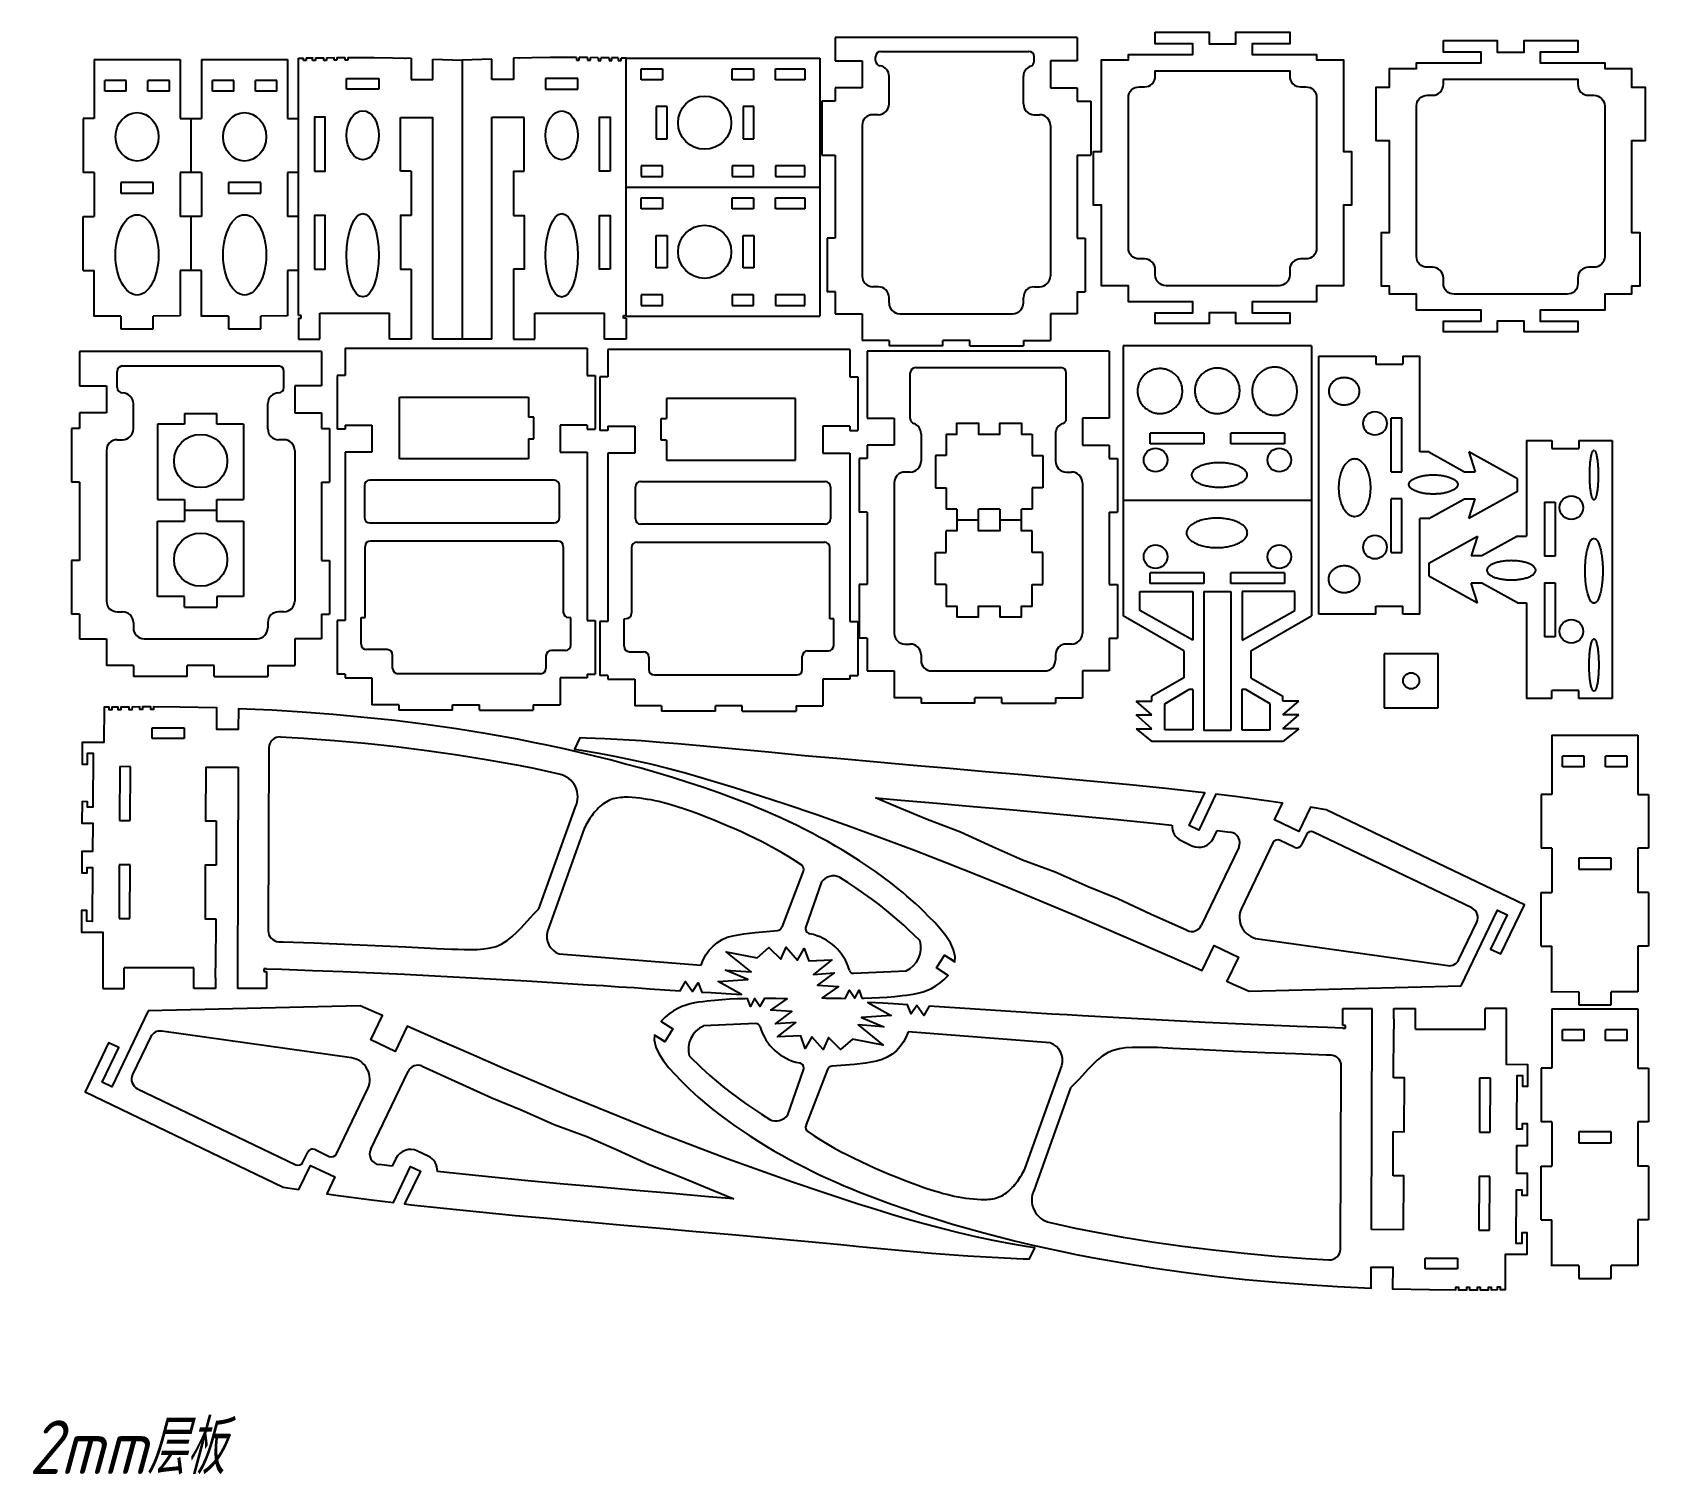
# Model space of a CAD drawing. Header units: millimetres. Extents: x 87 to 387, y 281 to 549.
import ezdxf

# ---------------------------------------------------------------- set-up
doc = ezdxf.new("R2010")
doc.units = ezdxf.units.MM
doc.layers.add('2mm层板', color=1, linetype='Continuous')
doc.styles.add('工程文字', font='gbeitc.shx', dxfattribs={"bigfont": 'gbcbig.shx'})

msp = doc.modelspace()

# ---------------------------------------------------------------- texts
at = {"layer": '2mm层板', "insert": (86.26, 290.75), "char_height": 10, "attachment_point": 1, "style": '工程文字'}
msp.add_mtext_dynamic_manual_height_columns('2mm层板', width=123.2202, gutter_width=12.5, heights=[23.9], dxfattribs=at)

# ---------------------------------------------------------------- linework, layer by layer
at = {"layer": '2mm层板'}
for p, q in [((236.18, 547.93), (236.18, 543.54)), ((281.18, 547.93), (236.18, 547.93)), ((281.18, 547.93), (281.18, 543.54)), ((136.35, 498.26), (136.35, 544.06)), ((137.31, 543.6), (137.31, 544.08)), ((137.81, 544.1), (137.81, 543.6)), ((139, 543.63), (139, 544.12)), ((139.5, 544.13), (139.5, 543.63)), ((141.05, 543.65), (141.05, 544.15)), ((141.55, 544.15), (141.55, 543.65)), ((143.01, 543.67), (143.01, 544.17)), ((143.51, 544.17), (143.51, 543.67)), ((145.05, 543.68), (145.05, 544.18)), ((145.55, 544.18), (145.55, 543.68)), ((157.32, 544.08), (157.32, 540.08)), ((176.32, 544.08), (176.32, 540.08)), ((188.09, 544.18), (188.09, 543.68)), ((188.59, 543.68), (188.59, 544.18)), ((190.14, 544.17), (190.14, 543.67)), ((190.64, 543.67), (190.64, 544.17)), ((192.09, 544.15), (192.09, 543.65)), ((192.59, 543.65), (192.59, 544.15)), ((194.14, 544.13), (194.14, 543.63)), ((194.64, 543.63), (194.64, 544.12)), ((195.84, 544.1), (195.84, 543.6)), ((196.34, 543.6), (196.34, 544.08)), ((197.3, 544.06), (233.3, 544.06)), ((197.3, 496.06), (197.3, 544.06)), ((233.3, 544.06), (233.3, 496.06)), ((243.68, 543.64), (243.68, 544.33)), ((244.68, 545.33), (272.18, 545.33)), ((273.18, 543.51), (273.18, 544.33)), ((98.35, 543.83), (98.35, 532.82)), ((114.35, 543.83), (114.35, 532.82)), ((118.35, 543.83), (118.35, 532.82)), ((134.35, 543.83), (134.35, 532.82)), ((137.81, 543.6), (137.31, 543.6)), ((139.5, 543.63), (139, 543.63)), ((141.55, 543.65), (141.05, 543.65)), ((143.51, 543.67), (143.01, 543.67)), ((145.55, 543.68), (145.05, 543.68)), ((161.32, 540.08), (161.32, 543.9)), ((166.82, 543.7), (166.82, 491.8)), ((172.32, 540.08), (172.32, 543.9)), ((188.09, 543.68), (188.59, 543.68)), ((190.14, 543.67), (190.64, 543.67)), ((192.09, 543.65), (192.59, 543.65)), ((194.14, 543.63), (194.64, 543.63)), ((195.84, 543.6), (196.34, 543.6)), ((200.07, 540.06), (200.07, 542.06)), ((200.07, 542.06), (204.07, 542.06)), ((204.07, 542.06), (204.07, 540.06)), ((217.04, 540.06), (217.04, 542.06)), ((217.04, 542.06), (220.98, 542.06)), ((220.98, 542.06), (220.98, 540.06)), ((225.1, 540.06), (225.1, 542.06)), ((225.1, 542.06), (230.52, 542.06)), ((230.52, 542.06), (230.52, 540.06)), ((236.18, 543.54), (241.18, 543.54)), ((241.18, 543.54), (241.18, 538.54)), ((281.18, 543.54), (276.18, 543.54)), ((276.18, 543.54), (276.18, 538.54)), ((100.35, 537.93), (100.35, 539.93)), ((104.35, 539.93), (100.35, 539.93)), ((104.35, 537.93), (104.35, 539.93)), ((108.35, 537.93), (108.35, 539.93)), ((112.35, 539.93), (108.35, 539.93)), ((112.35, 537.93), (112.35, 539.93)), ((120.35, 537.93), (120.35, 539.93)), ((124.35, 539.93), (120.35, 539.93)), ((124.35, 537.93), (124.35, 539.93)), ((128.35, 537.93), (128.35, 539.93)), ((132.35, 539.93), (128.35, 539.93)), ((132.35, 537.93), (132.35, 539.93)), ((145.32, 538.27), (145.32, 540.27)), ((145.32, 540.27), (151.32, 540.27)), ((151.32, 538.27), (145.32, 538.27)), ((151.32, 540.27), (151.32, 538.27)), ((157.32, 540.08), (161.32, 540.08)), ((176.32, 540.08), (172.32, 540.08)), ((188.32, 540.27), (182.32, 540.27)), ((182.32, 540.27), (182.32, 538.27)), ((182.32, 538.27), (188.32, 538.27)), ((188.32, 538.27), (188.32, 540.27)), ((204.07, 540.06), (200.07, 540.06)), ((220.98, 540.06), (217.04, 540.06)), ((230.52, 540.06), (225.1, 540.06)), ((236.18, 538.54), (236.18, 536.04)), ((241.18, 538.54), (236.18, 538.54)), ((246.18, 535.54), (246.18, 540.69)), ((271.18, 535.54), (271.18, 540.69)), ((276.18, 538.54), (281.18, 538.54)), ((281.18, 538.54), (281.18, 536.04)), ((104.35, 537.93), (100.35, 537.93)), ((112.35, 537.93), (108.35, 537.93)), ((124.35, 537.93), (120.35, 537.93)), ((132.35, 537.93), (128.35, 537.93)), ((202.9, 535.06), (202.9, 529.06)), ((204.9, 535.06), (202.9, 535.06)), ((204.9, 529.06), (204.9, 535.06)), ((219.04, 535.06), (219.04, 529.06)), ((221.04, 535.06), (219.04, 535.06)), ((221.04, 529.06), (221.04, 535.06)), ((233.68, 536.04), (233.68, 526.04)), ((236.18, 536.04), (233.68, 536.04)), ((281.18, 536.04), (283.68, 536.04)), ((283.68, 536.04), (283.68, 526.04)), ((98.35, 532.82), (96.35, 532.82)), ((96.35, 532.82), (96.35, 522.82)), ((114.35, 532.82), (118.35, 532.82)), ((116.35, 532.82), (116.35, 522.82)), ((134.35, 532.82), (136.35, 532.82)), ((155.32, 523.06), (155.32, 533.05)), ((155.32, 533.05), (161.32, 533.05)), ((161.32, 491.8), (161.32, 533.08)), ((172.32, 491.8), (172.32, 533.08)), ((178.32, 533.05), (172.32, 533.05)), ((178.32, 523.06), (178.32, 533.05)), ((244.18, 533.54), (243.18, 533.54)), ((273.18, 533.54), (274.18, 533.54)), ((202.9, 529.06), (204.9, 529.06)), ((219.04, 529.06), (221.04, 529.06)), ((241.18, 531.54), (241.18, 503.54)), ((276.18, 531.54), (276.18, 503.54)), ((233.68, 526.04), (236.18, 526.04)), ((236.18, 526.04), (236.18, 510.6)), ((281.18, 526.04), (281.18, 510.6)), ((281.18, 526.04), (283.68, 526.04)), ((157.32, 523.05), (155.32, 523.06)), ((157.32, 523.05), (157.32, 514.82)), ((176.32, 523.05), (178.32, 523.06)), ((176.32, 523.05), (176.32, 514.82)), ((200.07, 524.06), (200.07, 522.06)), ((204.07, 524.06), (200.07, 524.06)), ((204.07, 522.06), (204.07, 524.06)), ((217.04, 524.06), (217.04, 522.06)), ((220.98, 524.06), (217.04, 524.06)), ((220.98, 522.06), (220.98, 524.06)), ((225.1, 524.06), (225.1, 522.06)), ((230.52, 524.06), (225.1, 524.06)), ((230.52, 522.06), (230.52, 524.06)), ((98.35, 522.82), (96.35, 522.82)), ((98.35, 522.82), (98.35, 514.59)), ((109.35, 520.93), (103.35, 520.93)), ((103.35, 520.93), (103.35, 518.93)), ((109.35, 518.93), (109.35, 520.93)), ((118.35, 522.82), (114.35, 522.82)), ((114.35, 522.82), (114.35, 514.59)), ((118.35, 522.82), (118.35, 514.59)), ((129.35, 520.93), (123.35, 520.93)), ((123.35, 520.93), (123.35, 518.93)), ((129.35, 518.93), (129.35, 520.93)), ((136.35, 522.82), (134.35, 522.82)), ((134.35, 522.82), (134.35, 514.59)), ((197.3, 520.06), (233.3, 520.06)), ((200.07, 522.06), (204.07, 522.06)), ((217.04, 522.06), (220.98, 522.06)), ((225.1, 522.06), (230.52, 522.06)), ((103.35, 518.93), (109.35, 518.93)), ((123.35, 518.93), (129.35, 518.93)), ((200.07, 516.06), (200.07, 518.06)), ((200.07, 518.06), (204.07, 518.06)), ((204.07, 518.06), (204.07, 516.06)), ((217.04, 516.06), (217.04, 518.06)), ((217.04, 518.06), (220.98, 518.06)), ((220.98, 518.06), (220.98, 516.06)), ((225.1, 516.06), (225.1, 518.06)), ((225.1, 518.06), (230.52, 518.06)), ((230.52, 518.06), (230.52, 516.06)), ((96.35, 514.59), (98.35, 514.59)), ((118.35, 514.59), (114.35, 514.59)), ((136.35, 514.59), (134.35, 514.59)), ((204.07, 516.06), (200.07, 516.06)), ((220.98, 516.06), (217.04, 516.06)), ((230.52, 516.06), (225.1, 516.06)), ((202.9, 505.06), (202.9, 511.06)), ((202.9, 511.06), (204.9, 511.06)), ((204.9, 511.06), (204.9, 505.06)), ((219.04, 505.06), (219.04, 511.06)), ((219.04, 511.06), (221.04, 511.06)), ((221.04, 511.06), (221.04, 505.06)), ((236.18, 510.6), (234.68, 510.6)), ((234.68, 510.6), (234.68, 500.6)), ((281.18, 510.6), (282.68, 510.6)), ((282.68, 510.6), (282.68, 500.6)), ((204.9, 505.06), (202.9, 505.06)), ((221.04, 505.06), (219.04, 505.06)), ((96.35, 504.59), (98.35, 504.59)), ((118.35, 504.59), (114.35, 504.59)), ((136.35, 504.59), (134.35, 504.59)), ((157.32, 504.82), (157.32, 491.8)), ((176.32, 504.82), (176.32, 491.8)), ((200.07, 500.06), (200.07, 498.06)), ((204.07, 500.06), (200.07, 500.06)), ((204.07, 498.06), (204.07, 500.06)), ((217.04, 500.06), (217.04, 498.06)), ((220.98, 500.06), (217.04, 500.06)), ((220.98, 498.06), (220.98, 500.06)), ((225.1, 500.06), (225.1, 498.06)), ((230.52, 500.06), (225.1, 500.06)), ((230.52, 498.06), (230.52, 500.06)), ((236.24, 500.6), (234.68, 500.6)), ((236.18, 500.6), (236.18, 496.54)), ((244.18, 501.54), (243.18, 501.54)), ((246.18, 498.54), (246.18, 499.54)), ((271.18, 498.54), (271.18, 499.54)), ((273.18, 501.54), (274.18, 501.54)), ((281.12, 500.6), (282.68, 500.6)), ((281.18, 500.6), (281.18, 496.54)), ((103.35, 496.09), (98.35, 496.07)), ((103.35, 496.09), (103.35, 493.7)), ((114.35, 496.13), (109.35, 496.11)), ((109.35, 493.7), (109.35, 496.11)), ((123.35, 496.09), (118.35, 496.07)), ((123.35, 496.09), (123.35, 493.7)), ((134.35, 496.13), (129.35, 496.11)), ((129.35, 493.7), (129.35, 496.11)), ((136.35, 496.21), (136.35, 498.26)), ((136.85, 496.21), (136.35, 496.21)), ((136.85, 495.71), (136.85, 496.21)), ((140.35, 495.65), (140.35, 496.65)), ((140.35, 496.65), (153.32, 496.65)), ((153.32, 495.65), (153.32, 496.65)), ((180.32, 495.65), (180.32, 496.65)), ((180.32, 496.65), (193.3, 496.65)), ((193.3, 495.65), (193.3, 496.65)), ((196.8, 495.71), (196.8, 496.21)), ((196.8, 496.21), (197.3, 496.21)), ((197.3, 496.21), (197.3, 498.26)), ((197.3, 496.06), (233.3, 496.06)), ((200.07, 498.06), (204.07, 498.06)), ((217.04, 498.06), (220.98, 498.06)), ((225.1, 498.06), (230.52, 498.06)), ((236.18, 496.54), (241.18, 496.54)), ((241.18, 496.54), (241.18, 491.54)), ((248.18, 496.54), (269.18, 496.54)), ((281.18, 496.54), (276.18, 496.54)), ((276.18, 496.54), (276.18, 491.54)), ((103.35, 493.7), (109.35, 493.7)), ((123.35, 493.7), (129.35, 493.7)), ((136.35, 495.71), (136.35, 494.21)), ((136.35, 495.71), (136.85, 495.71)), ((136.35, 494.21), (136.35, 491.8)), ((140.35, 491.8), (140.35, 495.65)), ((153.32, 491.8), (153.32, 495.65)), ((180.32, 491.8), (180.32, 495.65)), ((193.3, 491.8), (193.3, 495.65)), ((197.3, 495.71), (196.8, 495.71)), ((197.3, 495.71), (197.3, 494.21)), ((197.3, 494.21), (197.3, 491.8)), ((136.35, 491.8), (140.35, 491.8)), ((145.03, 490.13), (190.03, 490.13)), ((145.03, 490.13), (145.03, 485.05)), ((157.32, 491.8), (153.32, 491.8)), ((172.32, 491.8), (161.32, 491.8)), ((176.32, 491.8), (180.32, 491.8)), ((190.03, 490.13), (190.03, 485.05)), ((197.3, 491.8), (193.3, 491.8)), ((246.19, 491.54), (241.19, 491.54)), ((246.19, 491.54), (246.19, 490.54)), ((256.19, 490.54), (246.19, 490.54)), ((261.19, 491.54), (256.19, 491.54)), ((256.19, 490.54), (256.19, 491.54)), ((261.19, 490.54), (261.19, 491.54)), ((261.19, 490.54), (271.19, 490.54)), ((271.19, 491.54), (276.19, 491.54)), ((271.19, 491.54), (271.19, 490.54)), ((324.75, 490.55), (289.75, 490.55)), ((289.75, 490.55), (289.75, 440.34)), ((324.75, 490.55), (324.75, 461.79)), ((95.66, 489.49), (95.66, 483.1)), ((140.66, 489.49), (95.66, 489.49)), ((140.66, 489.49), (140.66, 483.1)), ((193.89, 489.9), (193.89, 484.83)), ((238.89, 489.9), (193.89, 489.9)), ((238.89, 489.9), (238.89, 484.83)), ((242.14, 489.57), (242.14, 477.1)), ((287.14, 489.57), (242.14, 489.57)), ((287.14, 489.57), (287.14, 477.1)), ((326.1, 488.64), (336.71, 488.64)), ((326.1, 440.64), (326.1, 488.64)), ((336.71, 488.64), (336.71, 487.14)), ((336.71, 487.14), (341.71, 487.14)), ((341.71, 488.64), (344.86, 488.64)), ((341.71, 488.64), (341.71, 487.14)), ((344.86, 470.83), (344.86, 488.64)), ((102.66, 482.82), (102.66, 485.82)), ((103.66, 486.82), (132.66, 486.82)), ((133.66, 482.82), (133.66, 485.82)), ((145.03, 485.05), (143.53, 485.05)), ((143.53, 485.05), (143.53, 475.05)), ((190.03, 485.05), (191.53, 485.05)), ((191.53, 485.05), (191.53, 475.05)), ((193.89, 484.83), (192.39, 484.83)), ((192.39, 484.83), (192.39, 474.83)), ((238.89, 484.83), (240.39, 484.83)), ((240.39, 484.83), (240.39, 474.83)), ((250.14, 477.06), (250.14, 485.52)), ((251.14, 486.52), (278.14, 486.52)), ((279.14, 477.06), (279.14, 485.52)), ((95.66, 483.1), (100.66, 483.1)), ((100.66, 483.1), (100.66, 478.1)), ((103.66, 481.82), (103.66, 481.82)), ((132.66, 481.82), (132.66, 481.82)), ((140.66, 483.1), (135.66, 483.1)), ((135.66, 483.1), (135.66, 478.1)), ((155.13, 481.03), (179.13, 481.03)), ((155.13, 469.53), (155.13, 481.03)), ((179.13, 481.03), (179.13, 477.28)), ((95.66, 478.1), (95.66, 475.21)), ((100.66, 478.1), (95.66, 478.1)), ((105.66, 475.1), (105.66, 479.82)), ((115.17, 477.97), (115.17, 475.97)), ((115.17, 477.97), (121.17, 477.97)), ((121.17, 475.97), (121.17, 477.97)), ((130.66, 475.1), (130.66, 479.82)), ((135.66, 478.1), (140.66, 478.1)), ((140.66, 478.1), (140.66, 475.21)), ((228.79, 480.8), (204.79, 480.8)), ((204.79, 480.8), (204.79, 477.05)), ((228.79, 469.3), (228.79, 480.8)), ((94.16, 475.21), (94.16, 465.21)), ((95.66, 475.21), (94.16, 475.21)), ((110.17, 475.97), (110.17, 461.97)), ((115.17, 475.97), (110.17, 475.97)), ((126.17, 475.97), (121.17, 475.97)), ((126.17, 475.97), (126.17, 461.97)), ((140.66, 475.21), (142.16, 475.21)), ((142.16, 475.21), (142.16, 465.21)), ((145.03, 475.05), (143.53, 475.05)), ((145.03, 475.82), (145.03, 475.05)), ((145.03, 475.82), (150.03, 475.82)), ((150.03, 475.82), (150.03, 470.82)), ((180.13, 477.28), (179.13, 477.28)), ((180.13, 473.28), (180.13, 477.28)), ((190.03, 475.82), (185.03, 475.82)), ((185.03, 475.82), (185.03, 470.82)), ((190.03, 475.82), (190.03, 475.05)), ((190.03, 475.05), (191.53, 475.05)), ((193.89, 475.6), (193.89, 474.83)), ((193.89, 475.6), (198.89, 475.6)), ((198.89, 475.6), (198.89, 470.6)), ((203.79, 473.05), (203.79, 477.05)), ((203.79, 477.05), (204.79, 477.05)), ((238.89, 475.6), (233.89, 475.6)), ((233.89, 475.6), (233.89, 470.6)), ((238.89, 475.6), (238.89, 474.83)), ((242.14, 477.1), (247.14, 477.1)), ((247.14, 477.1), (247.14, 472.1)), ((287.14, 477.1), (282.14, 477.1)), ((282.14, 477.1), (282.14, 472.1)), ((339.54, 467.14), (339.54, 477.14)), ((341.54, 477.14), (339.54, 477.14)), ((341.54, 467.14), (341.54, 477.14)), ((102.66, 473.1), (103.66, 473.1)), ((133.66, 473.1), (132.66, 473.1)), ((179.13, 473.28), (179.13, 469.53)), ((179.13, 473.28), (180.13, 473.28)), ((193.89, 474.83), (192.39, 474.83)), ((204.79, 473.05), (203.79, 473.05)), ((204.79, 473.05), (204.79, 469.3)), ((238.89, 474.83), (240.39, 474.83)), ((242.14, 472.1), (242.14, 469.61)), ((247.14, 472.1), (242.14, 472.1)), ((252.14, 474.23), (252.14, 469.1)), ((256.8, 474.16), (256.8, 470.16)), ((272.8, 474.16), (272.8, 470.16)), ((277.14, 474.23), (277.14, 469.1)), ((282.14, 472.1), (287.14, 472.1)), ((287.14, 472.1), (287.14, 469.61)), ((304.75, 474.34), (294.75, 474.34)), ((294.75, 472.34), (294.75, 474.34)), ((304.75, 472.34), (294.75, 472.34)), ((304.75, 474.34), (304.75, 472.34)), ((319.75, 474.34), (309.75, 474.34)), ((309.75, 472.34), (309.75, 474.34)), ((319.75, 472.34), (309.75, 472.34)), ((319.75, 474.34), (319.75, 472.34)), ((364.75, 472.97), (364.75, 455.16)), ((364.75, 472.97), (369.45, 472.97)), ((369.45, 472.97), (369.45, 471.47)), ((374.45, 472.97), (380.63, 472.97)), ((374.45, 472.97), (374.45, 471.47)), ((380.63, 472.97), (380.63, 424.97)), ((100.66, 471.1), (100.66, 443.1)), ((135.66, 471.1), (135.66, 443.1)), ((145.03, 470.82), (145.03, 439.5)), ((150.03, 470.82), (145.03, 470.82)), ((179.13, 469.53), (155.13, 469.53)), ((185.03, 470.82), (190.03, 470.82)), ((190.03, 470.82), (190.03, 439.5)), ((193.89, 470.6), (193.89, 439.28)), ((198.89, 470.6), (193.89, 470.6)), ((204.79, 469.3), (228.79, 469.3)), ((233.89, 470.6), (238.89, 470.6)), ((238.89, 470.6), (238.89, 439.28)), ((242.14, 469.61), (240.64, 469.61)), ((240.64, 469.61), (240.64, 459.61)), ((256.8, 470.16), (254.8, 470.16)), ((254.8, 470.16), (254.8, 464.16)), ((272.8, 470.16), (274.8, 470.16)), ((274.8, 470.16), (274.8, 464.16)), ((287.14, 469.61), (288.64, 469.61)), ((288.64, 469.61), (288.64, 459.61)), ((346.58, 470.83), (344.86, 470.83)), ((346.58, 470.83), (353.22, 467.16)), ((363.04, 465.83), (353.97, 470.83)), ((353.97, 470.83), (355.2, 467.16)), ((369.45, 471.47), (374.45, 471.47)), ((250.14, 467.1), (249.14, 467.1)), ((279.14, 467.1), (280.14, 467.1)), ((339.54, 467.14), (341.54, 467.14)), ((353.22, 467.16), (355.2, 467.16)), ((95.66, 465.21), (94.16, 465.21)), ((95.66, 465.21), (95.66, 450.66)), ((140.66, 465.21), (140.66, 450.66)), ((140.66, 465.21), (142.16, 465.21)), ((148.62, 464.57), (148.62, 458.63)), ((183.91, 465.57), (149.62, 465.57)), ((184.91, 458.63), (184.91, 464.57)), ((199.01, 458.4), (199.01, 464.34)), ((200.01, 465.34), (234.29, 465.34)), ((235.29, 464.34), (235.29, 458.4)), ((247.14, 465.1), (247.14, 437.1)), ((254.8, 464.16), (256.8, 464.16)), ((256.8, 464.16), (256.8, 460.16)), ((272.8, 464.16), (272.8, 460.16)), ((274.8, 464.16), (272.8, 464.16)), ((282.14, 465.1), (282.14, 437.1)), ((363.04, 463.45), (353.97, 458.45)), ((363.04, 463.45), (363.04, 465.83)), ((110.17, 461.97), (115.17, 461.97)), ((115.17, 461.97), (115.17, 457.97)), ((121.17, 459.97), (115.17, 459.97)), ((121.17, 461.97), (126.17, 461.97)), ((121.17, 457.97), (121.17, 461.97)), ((324.75, 461.79), (289.75, 461.79)), ((324.75, 461.79), (289.75, 461.79)), ((324.75, 461.79), (324.75, 440.34)), ((339.54, 452.14), (339.54, 462.14)), ((341.54, 462.14), (339.54, 462.14)), ((341.54, 452.14), (341.54, 462.14)), ((346.58, 458.45), (353.22, 462.12)), ((353.22, 462.12), (355.2, 462.12)), ((353.97, 458.45), (355.2, 462.12)), ((368.07, 461.47), (370.07, 461.47)), ((368.07, 461.47), (368.07, 451.47)), ((370.07, 461.47), (370.07, 451.47)), ((110.17, 457.97), (115.17, 457.97)), ((110.17, 443.97), (110.17, 457.97)), ((121.17, 457.97), (126.17, 457.97)), ((126.17, 457.97), (126.17, 443.97)), ((149.62, 457.63), (183.91, 457.63)), ((234.29, 457.4), (200.01, 457.4)), ((242.14, 459.61), (240.64, 459.61)), ((242.14, 459.61), (242.14, 446.18)), ((287.14, 459.61), (287.14, 446.18)), ((287.14, 459.61), (288.64, 459.61)), ((344.86, 440.64), (344.86, 458.45)), ((346.58, 458.45), (344.86, 458.45)), ((184.61, 454.27), (149.75, 454.27)), ((199.3, 454.04), (234.16, 454.04)), ((256.8, 452.16), (256.8, 456.16)), ((272.8, 452.16), (272.8, 456.16)), ((346.58, 450.16), (355.64, 455.16)), ((355.64, 455.16), (354.42, 451.49)), ((363.04, 455.16), (356.39, 451.49)), ((363.04, 455.16), (364.75, 455.16)), ((148.75, 440.05), (148.75, 453.27)), ((185.61, 453.27), (185.61, 441.05)), ((198.3, 453.04), (198.3, 440.83)), ((235.16, 439.82), (235.16, 453.04)), ((254.8, 446.16), (254.8, 452.16)), ((254.8, 452.16), (256.8, 452.16)), ((274.8, 452.16), (272.8, 452.16)), ((274.8, 446.16), (274.8, 452.16)), ((339.54, 452.14), (341.54, 452.14)), ((356.39, 451.49), (354.42, 451.49)), ((370.07, 451.47), (368.07, 451.47)), ((95.66, 450.66), (94.16, 450.66)), ((94.16, 450.66), (94.16, 440.66)), ((140.66, 450.66), (142.16, 450.66)), ((142.16, 450.66), (142.16, 440.66)), ((304.75, 448.35), (294.75, 448.35)), ((294.75, 446.35), (294.75, 448.35)), ((304.75, 448.35), (304.75, 446.35)), ((319.75, 448.35), (309.75, 448.35)), ((309.75, 446.35), (309.75, 448.35)), ((319.75, 448.35), (319.75, 446.35)), ((346.58, 450.16), (346.58, 447.78)), ((242.14, 446.18), (240.64, 446.18)), ((240.64, 446.18), (240.64, 436.18)), ((256.8, 446.16), (254.8, 446.16)), ((272.8, 446.16), (274.8, 446.16)), ((287.14, 446.18), (288.64, 446.18)), ((288.64, 446.18), (288.64, 436.18)), ((292.85, 444.85), (302.68, 444.85)), ((292.85, 441.36), (292.85, 444.85)), ((304.75, 446.35), (294.75, 446.35)), ((302.68, 444.85), (302.68, 435.82)), ((304.75, 444.85), (304.75, 419.05)), ((304.75, 444.85), (309.74, 444.85)), ((309.74, 444.85), (309.74, 419.05)), ((319.75, 446.35), (309.75, 446.35)), ((321.65, 444.85), (311.82, 444.85)), ((311.82, 444.85), (311.82, 435.82)), ((321.65, 441.36), (321.65, 444.85)), ((346.58, 447.78), (355.64, 442.78)), ((355.64, 442.78), (354.42, 446.45)), ((356.39, 446.45), (354.42, 446.45)), ((363.04, 442.78), (356.39, 446.45)), ((368.07, 446.47), (368.07, 436.47)), ((368.07, 446.47), (370.07, 446.47)), ((370.07, 446.47), (370.07, 436.47)), ((115.17, 443.97), (110.17, 443.97)), ((115.17, 441.97), (115.17, 443.97)), ((115.17, 441.97), (121.17, 441.97)), ((126.17, 443.97), (121.17, 443.97)), ((121.17, 443.97), (121.17, 441.97)), ((336.71, 440.64), (336.71, 442.14)), ((336.71, 442.14), (341.71, 442.14)), ((341.71, 440.64), (341.71, 442.14)), ((363.04, 442.78), (364.75, 442.78)), ((364.75, 442.78), (364.75, 424.97)), ((95.66, 440.66), (94.16, 440.66)), ((95.66, 440.66), (95.66, 436.1)), ((102.66, 441.1), (103.66, 441.1)), ((105.66, 439.1), (105.66, 438.1)), ((130.66, 439.1), (130.66, 438.1)), ((133.66, 441.1), (132.66, 441.1)), ((140.66, 440.66), (140.66, 436.1)), ((140.66, 440.66), (142.16, 440.66)), ((145.03, 439.5), (143.53, 439.5)), ((143.53, 439.5), (143.53, 429.5)), ((148.02, 440.05), (148.75, 440.05)), ((148.02, 435.07), (148.02, 440.05)), ((187, 440), (186.61, 440.05)), ((187, 434.92), (187, 440)), ((190.03, 439.5), (191.53, 439.5)), ((191.53, 439.5), (191.53, 429.5)), ((193.89, 439.28), (192.39, 439.28)), ((192.39, 439.28), (192.39, 429.28)), ((196.91, 439.78), (197.3, 439.83)), ((196.91, 434.69), (196.91, 439.78)), ((235.9, 439.82), (235.16, 439.82)), ((235.9, 434.84), (235.9, 439.82)), ((238.89, 439.28), (240.39, 439.28)), ((240.39, 439.28), (240.39, 429.28)), ((301.02, 433.83), (289.75, 440.34)), ((302.68, 435.82), (292.85, 441.36)), ((311.82, 435.82), (321.65, 441.36)), ((313.47, 433.83), (324.75, 440.34)), ((336.71, 440.64), (326.1, 440.64)), ((344.86, 440.64), (341.71, 440.64)), ((95.66, 436.1), (100.66, 436.1)), ((100.66, 436.1), (100.66, 431.1)), ((107.66, 436.1), (128.66, 436.1)), ((140.66, 436.1), (135.66, 436.1)), ((135.66, 436.1), (135.66, 431.1)), ((242.14, 436.18), (240.64, 436.18)), ((242.14, 436.18), (242.14, 430.1)), ((287.14, 436.18), (287.14, 430.1)), ((287.14, 436.18), (288.64, 436.18)), ((370.07, 436.47), (368.07, 436.47)), ((152.87, 434.07), (149.02, 434.07)), ((153.87, 430.59), (153.87, 433.07)), ((182.39, 432.92), (182.39, 430.59)), ((186, 433.92), (183.39, 433.92)), ((197.91, 433.69), (200.52, 433.69)), ((230.05, 430.36), (230.05, 432.84)), ((231.05, 433.84), (234.9, 433.84)), ((249.14, 435.1), (250.14, 435.1)), ((252.14, 433.1), (252.14, 432.1)), ((277.14, 433.1), (277.14, 432.1)), ((280.14, 435.1), (279.14, 435.1)), ((301.02, 433.83), (301.02, 428.83)), ((313.47, 433.83), (313.47, 428.83)), ((338.28, 433.27), (338.28, 423.27)), ((348.28, 433.27), (338.28, 433.27)), ((348.28, 423.27), (348.28, 433.27)), ((105.66, 431.1), (100.66, 431.1)), ((105.66, 431.1), (105.66, 429.1)), ((120.66, 431.1), (115.66, 431.1)), ((115.66, 429.1), (115.66, 431.1)), ((120.66, 429.1), (120.66, 431.1)), ((130.66, 431.1), (135.66, 431.1)), ((130.66, 431.1), (130.66, 429.1)), ((201.52, 432.69), (201.52, 430.36)), ((242.14, 430.1), (247.14, 430.1)), ((247.14, 430.1), (247.14, 425.1)), ((254.14, 430.1), (275.14, 430.1)), ((287.14, 430.1), (282.14, 430.1)), ((282.14, 430.1), (282.14, 425.1)), ((115.66, 429.1), (105.66, 429.1)), ((120.66, 429.1), (130.66, 429.1)), ((145.03, 429.5), (143.53, 429.5)), ((145.03, 429.5), (145.03, 428.82)), ((145.03, 428.82), (150.03, 428.82)), ((150.03, 428.82), (150.03, 423.82)), ((181.39, 429.59), (154.87, 429.59)), ((190.03, 428.82), (185.03, 428.82)), ((185.03, 428.82), (185.03, 423.82)), ((190.03, 429.5), (190.03, 428.82)), ((190.03, 429.5), (191.53, 429.5)), ((193.89, 429.28), (192.39, 429.28)), ((193.89, 429.28), (193.89, 428.6)), ((193.89, 428.6), (198.89, 428.6)), ((198.89, 428.6), (198.89, 423.6)), ((202.52, 429.36), (229.05, 429.36)), ((238.89, 428.6), (233.89, 428.6)), ((233.89, 428.6), (233.89, 423.6)), ((238.89, 429.28), (238.89, 428.6)), ((238.89, 429.28), (240.39, 429.28)), ((301.02, 428.83), (295.08, 425.4)), ((313.47, 428.83), (319.41, 425.4)), ((155.03, 423.82), (150.03, 423.82)), ((155.03, 423.82), (155.03, 422.82)), ((165.03, 423.82), (170.03, 423.82)), ((165.03, 422.82), (165.03, 423.82)), ((170.03, 422.82), (170.03, 423.82)), ((180.03, 423.82), (185.03, 423.82)), ((180.03, 423.82), (180.03, 422.82)), ((252.14, 425.1), (247.14, 425.1)), ((252.14, 425.1), (252.14, 424.1)), ((262.14, 424.1), (252.14, 424.1)), ((267.14, 425.1), (262.14, 425.1)), ((262.14, 424.1), (262.14, 425.1)), ((267.14, 424.1), (267.14, 425.1)), ((267.14, 424.1), (277.14, 424.1)), ((277.14, 425.1), (282.14, 425.1)), ((277.14, 425.1), (277.14, 424.1)), ((292.11, 424.51), (295.08, 424.51)), ((295.08, 421.93), (292.11, 424.51)), ((295.08, 424.51), (295.08, 425.4)), ((297.46, 423.98), (301.94, 426.65)), ((297.46, 419.15), (297.46, 423.98)), ((302.7, 426.65), (301.94, 426.65)), ((302.7, 426.65), (302.7, 419.15)), ((312.55, 426.65), (311.79, 426.65)), ((311.79, 426.65), (311.79, 419.15)), ((317.04, 423.98), (312.55, 426.65)), ((317.04, 419.15), (317.04, 423.98)), ((319.41, 424.51), (319.41, 425.4)), ((322.39, 424.51), (319.41, 424.51)), ((319.41, 421.93), (322.39, 424.51)), ((369.45, 424.97), (364.75, 424.97)), ((374.45, 426.47), (369.45, 426.47)), ((369.45, 424.97), (369.45, 426.47)), ((374.45, 424.97), (374.45, 426.47)), ((380.63, 424.97), (374.45, 424.97)), ((165.03, 422.82), (155.03, 422.82)), ((170.03, 422.82), (180.03, 422.82)), ((203.89, 423.6), (198.89, 423.6)), ((203.89, 423.6), (203.89, 422.6)), ((213.89, 422.6), (203.89, 422.6)), ((218.89, 423.6), (213.89, 423.6)), ((213.89, 422.6), (213.89, 423.6)), ((218.89, 422.6), (218.89, 423.6)), ((218.89, 422.6), (228.89, 422.6)), ((228.89, 423.6), (233.89, 423.6)), ((228.89, 423.6), (228.89, 422.6)), ((292.11, 421.93), (295.08, 421.93)), ((295.08, 419.35), (292.11, 421.93)), ((322.39, 421.93), (319.41, 421.93)), ((319.41, 419.35), (322.39, 421.93)), ((338.28, 423.27), (348.28, 423.27)), ((109.13, 419.53), (115.13, 419.53)), ((109.13, 417.53), (109.13, 419.53)), ((115.13, 419.53), (115.13, 417.53)), ((137.3, 417.56), (133, 417.82)), ((292.11, 419.35), (295.08, 419.35)), ((292.11, 419.35), (295.08, 416.96)), ((302.7, 419.15), (297.46, 419.15)), ((309.74, 419.05), (304.75, 419.05)), ((311.79, 419.15), (317.04, 419.15)), ((322.39, 419.35), (319.41, 419.35)), ((322.39, 419.35), (319.41, 416.96)), ((369.44, 418.16), (369.44, 407.15)), ((385.44, 418.16), (385.44, 407.15)), ((115.13, 417.53), (109.13, 417.53)), ((130.88, 415.84), (130.72, 381.79)), ((143.05, 417.12), (137.3, 417.56)), ((148.79, 416.59), (143.05, 417.12)), ((154.53, 415.97), (148.79, 416.59)), ((160.25, 415.26), (154.53, 415.97)), ((165.95, 414.45), (160.25, 415.26)), ((319.41, 416.96), (295.08, 416.96)), ((103.12, 412.31), (103.08, 402.31)), ((105.12, 412.3), (103.12, 412.31)), ((105.08, 402.3), (105.12, 412.3)), ((119.12, 412.23), (125.12, 412.2)), ((171.64, 413.53), (165.95, 414.45)), ((177.32, 412.51), (171.64, 413.53)), ((180.21, 411.94), (177.32, 412.51)), ((184.86, 410.89), (180.21, 411.94)), ((371.44, 412.26), (371.44, 414.26)), ((375.44, 414.26), (371.44, 414.26)), ((375.44, 412.26), (371.44, 412.26)), ((375.44, 412.26), (375.44, 414.26)), ((379.44, 412.26), (379.44, 414.26)), ((383.44, 414.26), (379.44, 414.26)), ((383.44, 412.26), (379.44, 412.26)), ((383.44, 412.26), (383.44, 414.26)), ((193.87, 405.91), (193.56, 405.73)), ((194.19, 406.06), (193.87, 405.91)), ((194.51, 406.19), (194.19, 406.06)), ((194.84, 406.3), (194.51, 406.19)), ((195.18, 406.39), (194.84, 406.3)), ((195.53, 406.47), (195.18, 406.39)), ((195.88, 406.52), (195.53, 406.47)), ((196.23, 406.57), (195.88, 406.52)), ((196.59, 406.59), (196.23, 406.57)), ((196.95, 406.61), (196.59, 406.59)), ((197.32, 406.61), (196.95, 406.61)), ((197.68, 406.61), (197.32, 406.61)), ((198.41, 406.57), (197.68, 406.61)), ((199.14, 406.52), (198.41, 406.57)), ((199.86, 406.44), (199.14, 406.52)), ((200.57, 406.35), (199.86, 406.44)), ((201.28, 406.23), (200.57, 406.35)), ((201.98, 406.11), (201.28, 406.23)), ((202.68, 405.97), (201.98, 406.11)), ((203.37, 405.81), (202.68, 405.97)), ((204.06, 405.64), (203.37, 405.81)), ((369.44, 407.15), (367.44, 407.15)), ((367.44, 407.15), (367.44, 397.15)), ((385.44, 407.15), (387.44, 407.15)), ((387.44, 407.15), (387.44, 397.15)), ((181.07, 385.84), (187.85, 404.81)), ((190.74, 402.94), (190.53, 402.64)), ((190.95, 403.24), (190.74, 402.94)), ((191.17, 403.54), (190.95, 403.24)), ((191.4, 403.82), (191.17, 403.54)), ((191.64, 404.1), (191.4, 403.82)), ((191.89, 404.37), (191.64, 404.1)), ((192.15, 404.63), (191.89, 404.37)), ((192.41, 404.88), (192.15, 404.63)), ((192.69, 405.12), (192.41, 404.88)), ((192.97, 405.34), (192.69, 405.12)), ((193.26, 405.54), (192.97, 405.34)), ((193.56, 405.73), (193.26, 405.54)), ((204.74, 405.46), (204.06, 405.64)), ((205.42, 405.27), (204.74, 405.46)), ((206.78, 404.86), (205.42, 405.27)), ((208.13, 404.42), (206.78, 404.86)), ((209.48, 403.95), (208.13, 404.42)), ((210.82, 403.45), (209.48, 403.95)), ((212.15, 402.94), (210.82, 403.45)), ((213.48, 402.41), (212.15, 402.94)), ((103.08, 402.31), (105.08, 402.3)), ((121.08, 402.22), (121.04, 393.99)), ((189.5, 400.79), (182.68, 381.72)), ((189.65, 401.1), (189.5, 400.79)), ((189.8, 401.4), (189.65, 401.1)), ((189.97, 401.71), (189.8, 401.4)), ((190.15, 402.02), (189.97, 401.71)), ((190.34, 402.33), (190.15, 402.02)), ((190.53, 402.64), (190.34, 402.33)), ((214.8, 401.87), (213.48, 402.41)), ((216.11, 401.32), (214.8, 401.87)), ((217.42, 400.75), (216.11, 401.32)), ((218.72, 400.17), (217.42, 400.75)), ((220.01, 399.57), (218.72, 400.17)), ((221.29, 398.95), (220.01, 399.57)), ((222.57, 398.31), (221.29, 398.95)), ((223.83, 397.66), (222.57, 398.31)), ((225.08, 396.97), (223.83, 397.66)), ((226.31, 396.27), (225.08, 396.97)), ((369.44, 397.15), (367.44, 397.15)), ((369.44, 397.15), (369.44, 388.92)), ((387.44, 397.15), (385.44, 397.15)), ((385.44, 397.15), (385.44, 388.92)), ((103.04, 394.08), (102.99, 384.08)), ((105.04, 394.07), (103.04, 394.08)), ((104.99, 384.07), (105.04, 394.07)), ((227.54, 395.53), (226.31, 396.27)), ((228.74, 394.77), (227.54, 395.53)), ((229.94, 393.98), (228.74, 394.77)), ((380.44, 395.26), (374.44, 395.26)), ((374.44, 395.26), (374.44, 393.26)), ((380.44, 393.26), (380.44, 395.26)), ((226.28, 382.46), (230.26, 392.85)), ((233.65, 390.88), (230.72, 382.52)), ((238.52, 390.75), (237.01, 391.72)), ((240.02, 389.76), (238.52, 390.75)), ((374.44, 393.26), (380.44, 393.26)), ((241.49, 388.74), (240.02, 389.76)), ((242.94, 387.71), (241.49, 388.74)), ((367.44, 388.92), (369.44, 388.92)), ((387.44, 388.92), (385.44, 388.92)), ((179.45, 384.22), (180.26, 385.07)), ((180.26, 385.07), (181.07, 385.84)), ((244.34, 386.65), (242.94, 387.71)), ((245.71, 385.57), (244.34, 386.65)), ((246.52, 384.9), (245.71, 385.57)), ((247.32, 384.22), (246.52, 384.9)), ((102.99, 384.08), (104.99, 384.07)), ((120.99, 383.99), (120.94, 374.91)), ((176.98, 381.54), (177.82, 382.42)), ((177.82, 382.42), (179.45, 384.22)), ((221.26, 381.49), (225.42, 381.82)), ((248.12, 383.52), (247.32, 384.22)), ((248.92, 382.8), (248.12, 383.52)), ((249.73, 382.05), (248.92, 382.8)), ((251.96, 379.91), (249.73, 382.05)), ((132.65, 379.75), (133.52, 379.75)), ((133.52, 379.75), (139.21, 379.54)), ((139.21, 379.54), (144.92, 379.32)), ((144.92, 379.32), (150.62, 379.07)), ((150.62, 379.07), (156.32, 378.8)), ((156.32, 378.8), (162.02, 378.52)), ((171.99, 378.59), (173.12, 378.89)), ((173.12, 378.89), (173.66, 379.11)), ((173.66, 379.11), (174.18, 379.36)), ((174.18, 379.36), (175.17, 379.98)), ((175.17, 379.98), (176.1, 380.72)), ((176.1, 380.72), (176.98, 381.54)), ((212.73, 378.17), (213.45, 378.94)), ((213.45, 378.94), (214.26, 379.62)), ((214.26, 379.62), (215.15, 380.17)), ((215.15, 380.17), (216.11, 380.57)), ((216.11, 380.57), (217.12, 380.86)), ((217.12, 380.86), (219.18, 381.24)), ((219.18, 381.24), (221.26, 381.49)), ((367.44, 378.92), (369.44, 378.92)), ((387.44, 378.92), (385.44, 378.92)), ((162.02, 378.52), (164.87, 378.37)), ((164.87, 378.37), (166.01, 378.36)), ((166.01, 378.36), (167.19, 378.33)), ((167.19, 378.33), (169.61, 378.32)), ((169.61, 378.32), (170.82, 378.41)), ((170.82, 378.41), (171.99, 378.59)), ((184.86, 377.5), (211.22, 375.41)), ((211.22, 375.41), (211.6, 376.38)), ((211.6, 376.38), (212.11, 377.31)), ((212.11, 377.31), (212.73, 378.17)), ((99.98, 375.49), (99.97, 374.98)), ((99.97, 373.49), (99.97, 371.06)), ((103.97, 371.06), (103.97, 374.91)), ((116.93, 374.91), (103.97, 374.91)), ((116.93, 371.06), (116.93, 374.91)), ((120.94, 373.02), (120.93, 371.06)), ((125, 372.96), (125, 371.06)), ((130.41, 374.73), (129.91, 374.73)), ((129.91, 374.73), (129.91, 374.23)), ((129.91, 374.23), (130.41, 374.23)), ((130.4, 372.93), (130.41, 372.93)), ((130.41, 374.23), (130.41, 371.06)), ((239.6, 373.9), (249.34, 374.34)), ((99.97, 371.06), (103.97, 371.06)), ((120.93, 371.06), (116.93, 371.06)), ((130.41, 371.06), (125, 371.06)), ((374.44, 370.41), (369.44, 370.39)), ((374.44, 370.41), (374.44, 368.03)), ((385.44, 370.46), (380.44, 370.44)), ((380.44, 368.03), (380.44, 370.44)), ((330.59, 364.19), (330.59, 367.36)), ((330.59, 367.36), (336, 367.36)), ((336, 365.47), (336, 367.36)), ((340.06, 365.4), (340.07, 367.36)), ((340.07, 367.36), (344.07, 367.36)), ((344.07, 363.51), (344.07, 367.36)), ((361.03, 367.36), (357.03, 367.36)), ((357.03, 363.51), (357.03, 367.36)), ((361.03, 364.94), (361.03, 367.36)), ((369.44, 367.27), (369.44, 356.26)), ((374.44, 368.03), (380.44, 368.03)), ((385.44, 367.27), (385.44, 356.26)), ((221.39, 364.52), (211.66, 364.08)), ((330.6, 365.49), (330.59, 365.49)), ((331.09, 364.19), (330.59, 364.19)), ((330.59, 363.69), (331.09, 363.69)), ((331.09, 363.69), (331.09, 364.19)), ((248.89, 361.12), (248.27, 360.26)), ((249.39, 362.04), (248.89, 361.12)), ((249.77, 363.01), (249.39, 362.04)), ((276.14, 360.93), (249.77, 363.01)), ((340.01, 354.43), (340.05, 363.51)), ((344.07, 363.51), (357.03, 363.51)), ((361.02, 362.94), (361.02, 363.44)), ((371.44, 361.37), (371.44, 363.37)), ((375.44, 363.37), (371.44, 363.37)), ((375.44, 361.37), (371.44, 361.37)), ((375.44, 361.37), (375.44, 363.37)), ((379.44, 361.37), (379.44, 363.37)), ((383.44, 363.37), (379.44, 363.37)), ((383.44, 361.37), (379.44, 361.37)), ((383.44, 361.37), (383.44, 363.37)), ((209.04, 358.52), (211.27, 356.37)), ((244.89, 357.85), (243.88, 357.56)), ((245.84, 358.26), (244.89, 357.85)), ((246.74, 358.81), (245.84, 358.26)), ((247.55, 359.48), (246.74, 358.81)), ((248.27, 360.26), (247.55, 359.48)), ((284.9, 357.71), (284.02, 356.88)), ((285.83, 358.45), (284.9, 357.71)), ((286.82, 359.06), (285.83, 358.45)), ((287.34, 359.32), (286.82, 359.06)), ((287.88, 359.53), (287.34, 359.32)), ((289.01, 359.84), (287.88, 359.53)), ((290.18, 360.02), (289.01, 359.84)), ((291.38, 360.1), (290.18, 360.02)), ((293.81, 360.09), (291.38, 360.1)), ((294.99, 360.06), (293.81, 360.09)), ((296.13, 360.05), (294.99, 360.06)), ((298.98, 359.9), (296.13, 360.05)), ((304.68, 359.62), (298.98, 359.9)), ((310.38, 359.35), (304.68, 359.62)), ((316.08, 359.11), (310.38, 359.35)), ((321.79, 358.88), (316.08, 359.11)), ((327.48, 358.67), (321.79, 358.88)), ((328.35, 358.67), (327.48, 358.67)), ((211.27, 356.37), (212.08, 355.62)), ((212.08, 355.62), (212.87, 354.9)), ((212.87, 354.9), (213.67, 354.2)), ((227.35, 347.54), (230.28, 355.9)), ((234.72, 355.96), (230.74, 345.58)), ((239.74, 356.93), (235.57, 356.6)), ((241.81, 357.18), (239.74, 356.93)), ((243.88, 357.56), (241.81, 357.18)), ((271.5, 337.63), (278.32, 356.7)), ((283.17, 356), (281.55, 354.2)), ((284.02, 356.88), (283.17, 356)), ((330.12, 322.59), (330.28, 356.63)), ((369.44, 356.26), (367.44, 356.26)), ((367.44, 356.26), (367.44, 346.26)), ((385.44, 356.26), (387.44, 356.26)), ((387.44, 356.26), (387.44, 346.26)), ((213.67, 354.2), (214.48, 353.52)), ((214.48, 353.52), (215.29, 352.85)), ((215.29, 352.85), (216.66, 351.77)), ((216.66, 351.77), (218.06, 350.72)), ((279.93, 352.58), (273.15, 333.61)), ((280.74, 353.36), (279.93, 352.58)), ((281.55, 354.2), (280.74, 353.36)), ((356.01, 354.36), (355.96, 344.36)), ((358.01, 354.35), (356.01, 354.36)), ((357.96, 344.35), (358.01, 354.35)), ((218.06, 350.72), (219.5, 349.68)), ((219.5, 349.68), (220.98, 348.66)), ((220.98, 348.66), (222.47, 347.67)), ((222.47, 347.67), (223.99, 346.7)), ((369.44, 346.26), (367.44, 346.26)), ((369.44, 346.26), (369.44, 338.03)), ((387.44, 346.26), (385.44, 346.26)), ((385.44, 346.26), (385.44, 338.03)), ((231.06, 344.44), (232.25, 343.65)), ((232.25, 343.65), (233.46, 342.89)), ((233.46, 342.89), (234.68, 342.16)), ((339.92, 336.2), (339.96, 344.43)), ((355.96, 344.36), (357.96, 344.35)), ((380.44, 344.37), (374.44, 344.37)), ((374.44, 344.37), (374.44, 342.37)), ((380.44, 342.37), (380.44, 344.37)), ((234.68, 342.16), (235.92, 341.45)), ((235.92, 341.45), (237.17, 340.77)), ((237.17, 340.77), (238.43, 340.11)), ((238.43, 340.11), (239.7, 339.47)), ((374.44, 342.37), (380.44, 342.37)), ((239.7, 339.47), (240.99, 338.85)), ((240.99, 338.85), (242.28, 338.26)), ((242.28, 338.26), (243.58, 337.67)), ((243.58, 337.67), (244.89, 337.11)), ((244.89, 337.11), (246.2, 336.55)), ((270.85, 336.4), (271.03, 336.71)), ((271.03, 336.71), (271.19, 337.02)), ((271.19, 337.02), (271.35, 337.33)), ((271.35, 337.33), (271.5, 337.63)), ((367.44, 338.03), (369.44, 338.03)), ((387.44, 338.03), (385.44, 338.03)), ((246.2, 336.55), (247.52, 336.01)), ((247.52, 336.01), (248.85, 335.48)), ((248.85, 335.48), (250.18, 334.97)), ((250.18, 334.97), (251.52, 334.47)), ((251.52, 334.47), (252.86, 334)), ((252.86, 334), (254.21, 333.56)), ((268.58, 333.54), (268.85, 333.79)), ((268.85, 333.79), (269.11, 334.05)), ((269.11, 334.05), (269.36, 334.32)), ((269.36, 334.32), (269.6, 334.6)), ((269.6, 334.6), (269.83, 334.89)), ((269.83, 334.89), (270.05, 335.18)), ((270.05, 335.18), (270.26, 335.48)), ((270.26, 335.48), (270.47, 335.78)), ((270.47, 335.78), (270.66, 336.09)), ((270.66, 336.09), (270.85, 336.4)), ((355.92, 336.12), (355.87, 326.12)), ((357.92, 336.11), (355.92, 336.12)), ((357.87, 326.11), (357.92, 336.11)), ((254.21, 333.56), (255.57, 333.15)), ((255.57, 333.15), (256.26, 332.96)), ((256.26, 332.96), (256.94, 332.78)), ((256.94, 332.78), (257.63, 332.61)), ((257.63, 332.61), (258.32, 332.46)), ((258.32, 332.46), (259.02, 332.32)), ((259.02, 332.32), (259.72, 332.19)), ((259.72, 332.19), (260.43, 332.08)), ((260.43, 332.08), (261.14, 331.98)), ((261.14, 331.98), (261.86, 331.91)), ((261.86, 331.91), (262.59, 331.85)), ((262.59, 331.85), (263.32, 331.81)), ((263.32, 331.81), (263.68, 331.81)), ((263.68, 331.81), (264.04, 331.81)), ((264.04, 331.81), (264.41, 331.83)), ((264.41, 331.83), (264.77, 331.86)), ((264.77, 331.86), (265.12, 331.9)), ((265.12, 331.9), (265.47, 331.96)), ((265.47, 331.96), (265.82, 332.03)), ((265.82, 332.03), (266.16, 332.12)), ((266.16, 332.12), (266.49, 332.23)), ((266.49, 332.23), (266.81, 332.37)), ((266.81, 332.37), (267.13, 332.52)), ((267.13, 332.52), (267.44, 332.69)), ((267.44, 332.69), (267.74, 332.88)), ((267.74, 332.88), (268.03, 333.08)), ((268.03, 333.08), (268.31, 333.3)), ((268.31, 333.3), (268.58, 333.54)), ((367.44, 328.03), (369.44, 328.03)), ((387.44, 328.03), (385.44, 328.03)), ((276.13, 327.53), (280.79, 326.48)), ((280.79, 326.48), (283.68, 325.91)), ((283.68, 325.91), (289.35, 324.89)), ((289.35, 324.89), (295.04, 323.97)), ((341.87, 326.19), (335.87, 326.22)), ((355.87, 326.12), (357.87, 326.11)), ((295.04, 323.97), (300.75, 323.16)), ((300.75, 323.16), (306.47, 322.45)), ((306.47, 322.45), (312.21, 321.83)), ((312.21, 321.83), (317.95, 321.3)), ((317.95, 321.3), (323.7, 320.86)), ((323.7, 320.86), (327.99, 320.6)), ((345.87, 320.89), (351.87, 320.89)), ((345.87, 318.89), (345.87, 320.89)), ((351.87, 318.89), (345.87, 318.89)), ((351.87, 320.89), (351.87, 318.89)), ((374.44, 319.53), (369.44, 319.51)), ((374.44, 319.53), (374.44, 317.14)), ((385.44, 319.57), (380.44, 319.55)), ((380.44, 317.14), (380.44, 319.55)), ((374.44, 317.14), (380.44, 317.14))]:
    msp.add_line(p, q, dxfattribs=at)
at = {"layer": '2mm层板', "lineweight": 25}
for p, q in [((247.45, 404.91), (243.66, 406.51)), ((243.66, 406.51), (248.37, 406.09)), ((248.37, 406.09), (255.1, 405.5)), ((253.29, 402.5), (247.45, 404.91)), ((255.1, 405.5), (261.84, 404.91)), ((261.84, 404.91), (268.57, 404.32)), ((268.57, 404.32), (275.27, 403.73)), ((275.27, 403.73), (281.96, 403.12)), ((281.96, 403.12), (288.65, 402.48)), ((259.45, 400.12), (253.29, 402.5)), ((265.4, 397.37), (259.45, 400.12)), ((288.65, 402.48), (295.32, 401.8)), ((295.32, 401.8), (298.8, 401.41)), ((306.51, 399.01), (307.19, 400.42)), ((307.19, 400.42), (309.64, 400.13)), ((354.54, 386.03), (325.13, 400.15)), ((271.03, 394.92), (265.4, 397.37)), ((300.5, 398.56), (302.51, 397.6)), ((311.2, 397.28), (304.25, 382.79)), ((317.58, 398.12), (311.75, 385.96)), ((321.55, 397.32), (318.91, 398.58)), ((323.79, 399.68), (322.89, 397.79)), ((277.09, 392.66), (271.03, 394.92)), ((283.19, 389.93), (277.09, 392.66)), ((288.7, 387.74), (283.19, 389.93)), ((294.82, 384.9), (288.7, 387.74)), ((301.62, 381.83), (294.82, 384.9)), ((352.15, 376.42), (355.48, 383.37)), ((314.8, 380.27), (350.07, 375.3)), ((108.85, 362), (105.52, 355.06)), ((146.2, 358.15), (110.93, 363.12)), ((149.8, 341.15), (156.75, 355.63)), ((159.38, 356.59), (166.17, 353.52)), ((106.45, 352.39), (135.87, 338.28)), ((143.42, 340.31), (149.25, 352.46)), ((166.17, 353.52), (172.3, 350.69)), ((172.3, 350.69), (177.8, 348.49)), ((177.8, 348.49), (183.91, 345.76)), ((183.91, 345.76), (189.97, 343.5)), ((189.97, 343.5), (195.6, 341.05)), ((137.2, 338.75), (138.11, 340.64)), ((139.44, 341.11), (142.09, 339.84)), ((160.5, 339.86), (158.49, 340.82)), ((195.6, 341.05), (201.55, 338.3)), ((153.81, 338), (151.36, 338.3)), ((154.49, 339.41), (153.81, 338)), ((165.68, 336.63), (162.19, 337.01)), ((201.55, 338.3), (207.7, 335.93)), ((172.35, 335.94), (165.68, 336.63)), ((179.04, 335.3), (172.35, 335.94)), ((185.73, 334.69), (179.04, 335.3)), ((192.42, 334.1), (185.73, 334.69)), ((199.16, 333.51), (192.42, 334.1)), ((207.7, 335.93), (213.55, 333.51)), ((205.89, 332.92), (199.16, 333.51)), ((212.63, 332.33), (205.89, 332.92)), ((217.33, 331.92), (212.63, 332.33)), ((213.55, 333.51), (217.33, 331.92))]:
    msp.add_line(p, q, dxfattribs=at)
at = {"layer": '2mm层板'}
for points in [[(295.7, 548.87), (305.7, 548.87), (305.7, 546.73), (310.7, 546.73), (310.7, 548.87), (320.7, 548.87), (320.7, 546.73), (313.7, 546.73), (313.7, 544.73), (325.7, 544.73), (325.7, 543.73), (330.7, 543.73), (330.7, 526.73), (332.2, 526.73), (332.2, 516.73), (330.7, 516.73), (330.7, 501.73), (325.7, 501.73), (325.7, 498.73), (313.7, 498.73), (313.7, 496.73), (320.7, 496.73), (320.7, 494.73), (310.7, 494.73), (310.7, 496.73), (305.7, 496.73), (305.7, 494.73), (295.7, 494.73), (295.7, 496.73), (302.7, 496.73), (302.7, 498.73), (290.7, 498.73), (290.7, 501.73), (285.7, 501.73), (285.7, 516.73), (284.2, 516.73), (284.2, 526.73), (285.7, 526.73), (285.7, 543.73), (290.7, 543.73), (290.7, 544.73), (302.7, 544.73), (302.7, 546.73), (295.7, 546.73)], [(139.32, 523.06), (141.32, 523.06), (141.32, 533.06), (139.32, 533.06)], [(194.32, 523.06), (192.32, 523.06), (192.32, 533.06), (194.32, 533.06)], [(139.32, 504.82), (141.32, 504.82), (141.32, 514.82), (139.32, 514.82)], [(194.32, 504.82), (192.32, 504.82), (192.32, 514.82), (194.32, 514.82)]]:
    msp.add_lwpolyline(points, close=True, dxfattribs=at)
for points in [[(349.27, 547.36), (359.27, 547.36), (359.27, 545.17), (364.27, 545.17), (364.27, 547.36), (374.27, 547.36), (374.27, 545.17), (367.27, 545.17), (367.27, 543.17), (379.27, 543.17), (379.27, 542.17), (384.27, 542.17), (384.27, 538.67), (386.77, 538.67), (386.77, 528.67), (384.27, 528.67), (384.27, 511.67), (385.77, 511.67), (385.77, 501.67), (384.27, 501.67), (384.27, 500.17), (379.27, 500.17), (379.27, 497.17), (367.27, 497.17), (367.27, 495.17), (374.27, 495.17), (374.27, 493.17), (364.27, 493.17), (364.27, 495.17), (359.27, 495.17), (359.27, 493.17), (349.27, 493.17), (349.27, 495.17), (356.27, 495.17), (356.27, 497.17), (344.27, 497.17), (344.27, 500.17), (339.27, 500.17), (339.27, 501.67), (337.77, 501.67), (337.77, 511.67), (339.27, 511.67), (339.27, 528.67), (336.77, 528.67), (336.77, 538.67), (339.27, 538.67), (339.27, 542.17), (344.27, 542.17), (344.27, 543.17), (356.27, 543.17), (356.27, 545.17), (349.27, 545.17), (349.27, 547.36)], [(136.35, 544.06), (137.31, 544.08)], [(137.81, 544.1), (139.07, 544.12)], [(139.5, 544.13), (141.05, 544.15)], [(141.55, 544.15), (143.01, 544.17)], [(143.51, 544.17), (144.77, 544.18), (145.05, 544.18)], [(145.55, 544.18), (150.46, 544.17)], [(150.46, 544.17), (157.32, 544.08)], [(156.16, 544.08), (156.32, 544.08)], [(183.18, 544.17), (176.32, 544.08)], [(177.49, 544.08), (177.32, 544.08)], [(188.09, 544.18), (183.18, 544.17)], [(190.14, 544.17), (188.88, 544.18), (188.59, 544.18)], [(192.09, 544.15), (190.64, 544.17)], [(194.14, 544.13), (192.59, 544.15)], [(195.84, 544.1), (194.58, 544.12)], [(197.3, 544.06), (196.34, 544.08)], [(98.35, 543.83), (114.35, 543.83)], [(118.35, 543.83), (134.35, 543.83)], [(161.32, 543.9), (166.82, 543.7)], [(172.32, 543.9), (166.82, 543.7)], [(96.35, 504.59), (96.35, 514.59)], [(116.35, 514.59), (116.35, 504.59)], [(157.32, 514.82), (155.32, 514.82), (155.32, 504.82), (157.32, 504.82)], [(176.32, 514.82), (178.32, 514.82), (178.32, 504.82), (176.32, 504.82)], [(98.35, 495.99), (98.35, 504.59)], [(114.35, 504.59), (114.35, 496.13)], [(118.35, 495.99), (118.35, 504.59)], [(134.35, 504.59), (134.35, 496.13)], [(256.8, 474.16), (258.8, 474.16), (258.8, 476.16), (262.8, 476.16), (262.8, 474.16), (266.8, 474.16), (266.8, 476.16), (270.8, 476.16), (270.8, 474.16), (272.8, 474.16)], [(258.8, 460.16), (256.8, 460.16)], [(258.8, 460.16), (258.8, 456.16), (256.8, 456.16)], [(266.8, 460.16), (266.8, 456.16), (262.8, 456.16), (262.8, 460.16)], [(266.8, 460.16), (262.8, 460.16)], [(272.8, 456.16), (270.8, 456.16), (270.8, 460.16)], [(272.8, 460.16), (270.8, 460.16)], [(262.8, 458.16), (258.8, 458.16)], [(270.8, 458.16), (266.8, 458.16)], [(256.8, 446.16), (256.8, 442.16), (258.8, 442.16), (258.8, 440.16), (262.8, 440.16), (262.8, 442.16), (266.8, 442.16), (266.8, 440.16), (270.8, 440.16), (270.8, 442.16), (272.8, 442.16), (272.8, 446.16)], [(369.44, 418.16), (385.44, 418.16)], [(367.44, 378.92), (367.44, 388.92)], [(387.44, 388.92), (387.44, 378.92)], [(369.44, 370.31), (369.44, 378.92)], [(385.44, 378.92), (385.44, 370.46)], [(369.44, 367.27), (385.44, 367.27)], [(367.44, 328.03), (367.44, 338.03)], [(387.44, 338.03), (387.44, 328.03)], [(369.44, 319.42), (369.44, 328.03)], [(385.44, 328.03), (385.44, 319.57)]]:
    msp.add_lwpolyline(points, dxfattribs=at)
for points in [[(292.7, 506.73, -0.414214), (290.7, 508.73), (290.7, 536.73, -0.414214), (292.7, 538.73), (293.7, 538.73, 0.414214), (295.7, 540.73), (295.7, 541.73), (320.7, 541.73), (320.7, 540.73, 0.414214), (322.7, 538.73), (323.7, 538.73, -0.414214), (325.7, 536.73), (325.7, 508.73, -0.414214), (323.7, 506.73), (322.7, 506.73, 0.414214), (320.7, 504.73), (320.7, 503.73, -0.414214), (318.7, 501.73), (297.7, 501.73, -0.414214), (295.7, 503.73), (295.7, 504.73, 0.414214), (293.7, 506.73)], [(351.27, 500.17, -0.414214), (349.27, 502.17), (349.27, 503.17, 0.414214), (347.27, 505.17), (346.27, 505.17, -0.414214), (344.27, 507.17), (344.27, 535.17, -0.414214), (346.27, 537.17), (347.27, 537.17, 0.414214), (349.27, 539.17), (349.27, 540.17), (374.27, 540.17), (374.27, 539.17, 0.414214), (376.27, 537.17), (377.27, 537.17, -0.414214), (379.27, 535.17), (379.27, 507.17, -0.414214), (377.27, 505.17), (376.27, 505.17, 0.414214), (374.27, 503.17), (374.27, 502.17, -0.414214), (372.27, 500.17)]]:
    msp.add_lwpolyline(points, format="xyb", close=True, dxfattribs=at)
at = {"layer": '2mm层板', "lineweight": 25}
for points in [[(256.51, 377.24), (258.4, 376.04), (258.47, 376.94), (258.18, 378.25), (257.59, 379.55), (256.76, 380.85), (255.76, 382.11), (254.67, 383.32), (253.55, 384.47), (252.71, 385.3), (251.89, 386.09), (251.09, 386.84), (250.29, 387.56), (249.49, 388.25), (248.69, 388.94), (247.87, 389.61), (246.51, 390.68), (245.1, 391.74), (243.66, 392.78), (242.19, 393.8), (240.69, 394.79), (239.17, 395.76), (237.64, 396.7), (236.21, 397.54), (234.78, 398.36), (233.34, 399.16), (231.89, 399.93), (230.43, 400.68), (228.96, 401.41), (227.47, 402.12), (226.05, 402.78), (224.62, 403.42), (223.18, 404.04), (221.73, 404.65), (220.28, 405.24), (218.82, 405.81), (217.35, 406.38), (214.51, 407.43), (211.66, 408.43), (208.79, 409.38), (205.91, 410.3), (203.02, 411.17), (200.11, 412), (197.19, 412.8), (194.34, 413.55), (191.49, 414.27), (188.62, 414.95), (185.75, 415.61), (182.88, 416.23), (179.99, 416.83), (177.1, 417.39), (171.43, 418.41), (165.74, 419.33), (160.03, 420.14), (154.31, 420.86), (148.58, 421.47), (142.83, 422), (137.08, 422.44), (131.39, 422.79), (125.18, 423.09), (125.16, 419.2), (121.16, 419.22), (121.18, 423.22), (114.32, 423.38), (109.41, 423.41), (109.4, 422.91), (108.9, 422.91), (108.91, 423.42), (108.62, 423.42), (107.36, 423.41), (107.36, 422.91), (106.86, 422.91), (106.86, 423.41), (105.41, 423.4), (105.4, 422.9), (104.9, 422.9), (104.91, 423.4), (103.36, 423.39), (103.35, 422.89), (102.85, 422.89), (102.86, 423.39), (101.66, 423.36), (101.66, 422.86), (101.16, 422.86), (101.16, 423.35), (100.2, 423.34), (100.17, 416.78), (96.17, 416.8), (96.15, 412.8), (97.15, 412.79), (97.16, 414.79), (98.16, 414.79), (98.12, 404.79), (97.12, 404.79), (97.12, 405.79), (96.12, 405.8), (96.1, 401.8), (98.1, 401.79), (98.08, 396.54), (96.08, 396.55), (96.06, 392.55), (97.06, 392.55), (97.06, 393.55), (98.06, 393.54), (98.01, 383.54), (97.01, 383.55), (97.02, 385.55), (96.02, 385.55), (96, 381.55), (100, 381.53), (99.98, 375.49)], [(119.12, 412.23), (119.08, 402.23), (121.08, 402.22)], [(125.12, 412.2), (125, 372.96)], [(121.04, 393.99), (119.04, 394), (118.99, 384), (120.99, 383.99)], [(130.41, 374.73), (133.25, 374.63), (138.95, 374.43), (144.65, 374.2), (150.36, 373.95), (156.05, 373.69), (161.75, 373.4), (167.45, 373.11), (173.15, 372.79), (178.85, 372.46), (181.7, 372.29), (184.55, 372.12), (187.4, 371.94), (190.26, 371.76), (193.11, 371.58), (195.96, 371.39), (198.81, 371.21), (201.66, 371.02), (204.51, 370.83), (207.36, 370.64), (208.35, 372.37), (209.63, 370.5), (210.72, 372.1), (211.38, 370.39), (213.06, 370.29), (215.92, 370.12), (218.77, 369.96), (214.43, 372.37), (219.93, 372.73), (215.76, 374.48), (220.53, 374.15), (215.92, 377.88), (221.63, 376.77), (223.84, 378.69), (226.06, 376.49), (227.04, 378.71), (229.15, 376.33), (230.41, 378.51), (231.25, 376.19), (235.55, 376.37), (232.16, 373.66), (235.95, 373.95), (232.87, 371.66), (236.81, 371.4), (233.72, 369.3), (234.43, 369.28), (235.86, 369.25), (237.28, 369.23), (238, 369.22), (238.82, 370.72), (239.83, 369.23), (240.61, 370.74), (241.11, 369.25), (241.56, 369.26), (242.98, 369.31), (244.4, 369.38), (245.82, 369.47), (247.24, 369.59), (248.65, 369.73), (249.43, 369.82), (250.22, 369.93), (251, 370.06), (251.78, 370.24), (252.55, 370.45), (253.31, 370.73), (254.07, 371.07), (254.91, 371.53), (255.71, 372.08), (256.45, 372.7), (257.11, 373.38), (257.2, 373.49), (255.01, 374.88), (256.52, 377.26), (258.4, 376.07)], [(99.97, 374.98), (99.97, 373.49)], [(120.94, 373.02), (120.94, 374.91)], [(330.59, 363.69), (327.74, 363.79), (322.05, 364), (316.34, 364.23), (310.64, 364.47), (304.94, 364.74), (299.24, 365.02), (293.55, 365.32), (287.85, 365.63), (282.15, 365.96), (279.3, 366.13), (276.44, 366.31), (273.59, 366.48), (270.74, 366.66), (267.89, 366.85), (265.04, 367.03), (262.19, 367.22), (259.34, 367.41), (256.49, 367.59), (253.64, 367.78), (252.65, 366.06), (251.37, 367.92), (250.28, 366.33), (249.62, 368.03), (247.93, 368.14), (245.08, 368.3), (242.23, 368.46), (246.57, 366.06), (241.06, 365.69), (245.24, 363.94), (240.47, 364.27), (245.08, 360.54), (239.37, 361.65), (237.16, 359.73), (234.94, 361.93), (233.96, 359.71), (231.85, 362.09), (230.58, 359.91), (229.75, 362.23), (225.45, 362.05), (228.84, 364.76), (225.04, 364.47), (228.12, 366.76), (224.19, 367.02), (227.27, 369.13), (226.56, 369.15), (225.14, 369.18), (223.71, 369.2), (223, 369.2), (222.18, 367.7), (221.17, 369.19), (220.39, 367.68), (219.88, 369.17), (219.44, 369.16), (218.02, 369.11), (216.6, 369.04), (215.18, 368.95), (213.76, 368.83), (212.35, 368.69), (211.56, 368.6), (210.78, 368.49), (210, 368.36), (209.22, 368.19), (208.45, 367.97), (207.68, 367.69), (206.93, 367.36), (206.09, 366.89), (205.29, 366.34), (204.55, 365.72), (203.89, 365.05), (203.8, 364.93), (205.99, 363.54), (204.47, 361.16), (202.6, 362.35)], [(335.87, 326.22), (336, 365.47)], [(340.06, 365.4), (340.05, 363.51)], [(361.02, 363.44), (361.03, 364.94)], [(204.49, 361.18), (202.6, 362.38), (202.53, 361.48), (202.82, 360.17), (203.41, 358.87), (204.24, 357.58), (205.23, 356.31), (206.33, 355.1), (207.45, 353.95), (208.29, 353.12), (209.1, 352.34), (209.91, 351.59), (210.71, 350.87), (211.51, 350.17), (212.31, 349.49), (213.12, 348.82), (214.49, 347.74), (215.89, 346.68), (217.34, 345.64), (218.81, 344.63), (220.31, 343.63), (221.82, 342.66), (223.36, 341.72), (224.78, 340.88), (226.22, 340.06), (227.66, 339.26), (229.11, 338.49), (230.57, 337.74), (232.04, 337.01), (233.52, 336.3), (234.95, 335.65), (236.38, 335.01), (237.82, 334.38), (239.26, 333.78), (240.72, 333.18), (242.18, 332.61), (243.64, 332.04), (246.48, 331), (249.34, 330), (252.21, 329.04), (255.09, 328.13), (257.98, 327.25), (260.89, 326.42), (263.81, 325.62), (266.65, 324.87), (269.51, 324.15), (272.37, 323.47), (275.24, 322.82), (278.12, 322.19), (281.01, 321.6), (283.9, 321.03), (289.57, 320.01), (295.26, 319.09), (300.97, 318.28), (306.69, 317.57), (312.42, 316.95), (318.16, 316.42), (323.91, 315.98), (329.6, 315.63), (335.82, 315.33), (335.84, 319.22), (339.84, 319.2), (339.82, 315.2), (346.68, 315.05), (351.59, 315.01), (351.59, 315.51), (352.09, 315.51), (352.09, 315.01), (352.38, 315), (353.63, 315.01), (353.64, 315.51), (354.14, 315.51), (354.13, 315.01), (355.59, 315.02), (355.59, 315.52), (356.09, 315.52), (356.09, 315.03), (357.64, 315.03), (357.64, 315.53), (358.14, 315.53), (358.14, 315.04), (359.34, 315.06), (359.34, 315.56), (359.84, 315.56), (359.84, 315.07), (360.79, 315.09), (360.82, 321.64), (364.82, 321.63), (364.84, 325.63), (363.84, 325.63), (363.83, 323.63), (362.83, 323.63), (362.88, 333.63), (363.88, 333.63), (363.88, 332.63), (364.88, 332.62), (364.9, 336.62), (362.9, 336.63), (362.92, 341.88), (364.92, 341.87), (364.94, 345.87), (363.94, 345.88), (363.94, 344.88), (362.94, 344.88), (362.98, 354.88), (363.98, 354.88), (363.97, 352.88), (364.97, 352.87), (364.99, 356.87), (360.99, 356.89), (361.02, 362.94)], [(339.96, 344.43), (341.96, 344.42), (342.01, 354.42), (340.01, 354.43)], [(341.87, 326.19), (341.92, 336.19), (339.92, 336.2)]]:
    msp.add_lwpolyline(points, dxfattribs=at)
for points in [[(352.56, 371.52), (359.32, 385.63), (361.13, 384.76), (358.06, 378.38), (359.94, 377.47), (364.33, 386.61), (327.45, 404.3), (324.55, 404.77), (322.39, 400.26), (317.88, 402.43), (319.38, 405.54), (317.69, 405.79), (311.03, 406.68), (306.98, 407.18), (303.77, 400.49), (301.97, 401.35), (304.89, 407.43), (303.65, 407.57), (297.67, 408.24), (290.98, 408.92), (284.29, 409.56), (277.59, 410.18), (270.89, 410.77), (264.15, 411.36), (257.42, 411.94), (250.68, 412.53), (243.95, 413.13), (237.22, 413.74), (230.49, 414.35), (223.76, 414.99), (220.39, 415.32), (217.03, 415.64), (213.66, 415.96), (210.29, 416.27), (206.92, 416.57), (203.55, 416.83), (200.18, 417.08), (196.75, 417.29), (193.32, 417.47), (189.89, 417.63), (188.71, 417.68), (187.71, 415.58), (188.93, 415.4), (192.19, 414.83), (195.44, 414.22), (198.67, 413.54), (201.83, 412.82), (204.98, 412.03), (208.11, 411.19), (211.23, 410.31), (214.34, 409.39), (217.44, 408.44), (220.54, 407.46), (226.67, 405.45), (232.77, 403.38), (238.84, 401.24), (244.89, 399.03), (250.91, 396.77), (256.92, 394.45), (262.9, 392.07), (268.86, 389.65), (274.8, 387.19), (280.72, 384.69), (286.63, 382.16), (292.53, 379.61), (298.42, 377.04), (304.31, 374.46), (304.44, 374.4), (306.67, 379.07), (311.18, 376.9), (309.02, 372.39), (310.2, 371.88), (313.14, 370.58)], [(108.44, 366.9), (101.67, 352.79), (99.87, 353.66), (102.94, 360.05), (101.05, 360.95), (96.67, 351.81), (133.54, 334.12), (136.45, 333.65), (138.61, 338.16), (143.12, 336), (141.62, 332.88), (143.3, 332.63), (149.97, 331.74), (154.01, 331.25), (157.22, 337.94), (159.03, 337.07), (156.11, 330.99), (157.35, 330.85), (163.33, 330.19), (170.02, 329.5), (176.71, 328.86), (183.41, 328.25), (190.11, 327.65), (196.85, 327.07), (203.58, 326.48), (210.31, 325.89), (217.04, 325.29), (223.78, 324.69), (230.51, 324.07), (237.24, 323.43), (240.61, 323.1), (243.97, 322.78), (247.34, 322.46), (250.71, 322.15), (254.07, 321.86), (257.44, 321.59), (260.82, 321.35), (264.25, 321.13), (267.68, 320.95), (271.11, 320.79), (272.29, 320.75), (273.29, 322.84), (272.06, 323.02), (268.81, 323.59), (265.56, 324.21), (262.33, 324.88), (259.17, 325.61), (256.02, 326.39), (252.89, 327.23), (249.77, 328.11), (246.66, 329.03), (243.55, 329.99), (240.46, 330.97), (234.33, 332.97), (228.23, 335.04), (222.16, 337.18), (216.11, 339.39), (210.09, 341.65), (204.08, 343.97), (198.1, 346.35), (192.14, 348.77), (186.2, 351.24), (180.28, 353.74), (174.37, 356.26), (168.47, 358.82), (162.58, 361.38), (156.69, 363.96), (156.56, 364.02), (154.32, 359.36), (149.82, 361.52), (151.98, 366.03), (150.8, 366.55), (147.85, 367.84)]]:
    msp.add_lwpolyline(points, close=True, dxfattribs=at)
at = {"layer": '2mm层板'}
for points in [[(296.54, 477.98, 0), (296.74, 477.98, 0), (296.95, 477.99, 0), (297.15, 478.02, 0), (297.35, 478.05, 0), (297.55, 478.1, 0), (297.75, 478.15, 0), (297.94, 478.21, 0), (298.14, 478.28, 0), (298.32, 478.37, 0), (298.51, 478.46, 0), (298.69, 478.56, 0), (298.86, 478.66, 0), (299.03, 478.78, 0), (299.19, 478.91, 0), (299.35, 479.04, 0), (299.5, 479.18, 0), (299.64, 479.33, 0), (299.77, 479.48, 0), (299.9, 479.64, 0), (300.02, 479.81, 0), (300.13, 479.98, 0), (300.23, 480.16, 0), (300.33, 480.34, 0), (300.41, 480.53, 0), (300.49, 480.72, 0), (300.55, 480.91, 0), (300.61, 481.11, 0), (300.65, 481.31, 0), (300.69, 481.51, 0), (300.72, 481.71, 0), (300.73, 481.92, 0), (300.74, 482.12, 0), (300.74, 482.33, 0), (300.72, 482.53, 0), (300.7, 482.74, 0), (300.67, 482.94, 0), (300.62, 483.14, 0), (300.57, 483.34, 0), (300.51, 483.53, 0), (300.43, 483.72, 0), (300.35, 483.91, 0), (300.26, 484.09, 0), (300.16, 484.27, 0), (300.05, 484.45, 0), (299.94, 484.62, 0), (299.81, 484.78, 0), (299.68, 484.93, 0), (299.54, 485.08, 0), (299.39, 485.23, 0), (299.24, 485.36, 0), (299.08, 485.49, 0), (298.91, 485.61, 0), (298.74, 485.72, 0), (298.56, 485.82, 0), (298.38, 485.91, 0), (298.19, 486, 0), (298, 486.07, 0), (297.81, 486.14, 0), (297.61, 486.2, 0), (297.41, 486.24, 0), (297.21, 486.28, 0), (297, 486.3, 0), (296.8, 486.32, 0), (296.6, 486.33, 0), (296.39, 486.32, 0), (296.19, 486.31, 0), (295.98, 486.29, 0), (295.78, 486.25, 0), (295.58, 486.21, 0), (295.38, 486.16, 0), (295.19, 486.09, 0), (295, 486.02, 0), (294.81, 485.94, 0), (294.62, 485.85, 0), (294.45, 485.75, 0), (294.27, 485.64, 0), (294.1, 485.52, 0), (293.94, 485.4, 0), (293.78, 485.27, 0), (293.63, 485.13, 0), (293.49, 484.98, 0), (293.36, 484.82, 0), (293.23, 484.66, 0), (293.11, 484.5, 0), (293, 484.32, 0), (292.9, 484.15, 0), (292.8, 483.96, 0), (292.72, 483.78, 0), (292.64, 483.59, 0), (292.58, 483.39, 0), (292.52, 483.2, 0), (292.48, 483, 0), (292.44, 482.79, 0), (292.41, 482.59, 0), (292.4, 482.39, 0), (292.39, 482.18, 0), (292.39, 481.98, 0), (292.41, 481.77, 0), (292.43, 481.57, 0), (292.47, 481.37, 0), (292.51, 481.17, 0), (292.56, 480.97, 0), (292.62, 480.77, 0), (292.7, 480.58, 0), (292.78, 480.39, 0), (292.87, 480.21, 0), (292.97, 480.03, 0), (293.08, 479.86, 0), (293.19, 479.69, 0), (293.32, 479.53, 0), (293.45, 479.37, 0), (293.59, 479.22, 0), (293.74, 479.08, 0), (293.89, 478.94, 0), (294.05, 478.82, 0), (294.22, 478.7, 0), (294.39, 478.59, 0), (294.57, 478.48, 0), (294.75, 478.39, 0), (294.94, 478.31, 0), (295.13, 478.23, 0), (295.33, 478.17, 0), (295.52, 478.11, 0), (295.72, 478.06, 0), (295.92, 478.03, 0), (296.13, 478, 0), (296.33, 477.98, 0), (296.54, 477.98, 0)], [(307.2, 477.98, 0), (307.4, 477.98, 0), (307.61, 477.99, 0), (307.81, 478.02, 0), (308.01, 478.05, 0), (308.21, 478.09, 0), (308.41, 478.15, 0), (308.6, 478.21, 0), (308.8, 478.29, 0), (308.98, 478.37, 0), (309.17, 478.46, 0), (309.35, 478.56, 0), (309.52, 478.67, 0), (309.69, 478.79, 0), (309.85, 478.92, 0), (310.01, 479.05, 0), (310.16, 479.19, 0), (310.3, 479.34, 0), (310.43, 479.5, 0), (310.56, 479.66, 0), (310.68, 479.83, 0), (310.79, 480, 0), (310.89, 480.18, 0), (310.99, 480.37, 0), (311.07, 480.56, 0), (311.15, 480.75, 0), (311.21, 480.95, 0), (311.27, 481.15, 0), (311.32, 481.35, 0), (311.35, 481.55, 0), (311.38, 481.76, 0), (311.4, 482.17, 0), (311.4, 482.38, 0), (311.38, 482.59, 0), (311.36, 482.79, 0), (311.33, 483, 0), (311.28, 483.2, 0), (311.23, 483.4, 0), (311.17, 483.6, 0), (311.1, 483.79, 0), (311.01, 483.98, 0), (310.92, 484.17, 0), (310.82, 484.35, 0), (310.71, 484.52, 0), (310.6, 484.69, 0), (310.47, 484.86, 0), (310.34, 485.02, 0), (310.2, 485.17, 0), (310.05, 485.31, 0), (309.9, 485.45, 0), (309.74, 485.58, 0), (309.57, 485.7, 0), (309.4, 485.81, 0), (309.22, 485.91, 0), (309.04, 486.01, 0), (308.85, 486.09, 0), (308.66, 486.17, 0), (308.47, 486.24, 0), (308.27, 486.29, 0), (308.07, 486.34, 0), (307.87, 486.38, 0), (307.67, 486.4, 0), (307.46, 486.42, 0), (307.26, 486.43, 0), (307.05, 486.42, 0), (306.85, 486.41, 0), (306.64, 486.39, 0), (306.44, 486.35, 0), (306.24, 486.31, 0), (306.04, 486.25, 0), (305.85, 486.19, 0), (305.66, 486.12, 0), (305.47, 486.03, 0), (305.28, 485.94, 0), (305.11, 485.84, 0), (304.93, 485.73, 0), (304.76, 485.61, 0), (304.6, 485.49, 0), (304.44, 485.35, 0), (304.3, 485.21, 0), (304.15, 485.06, 0), (304.02, 484.91, 0), (303.89, 484.74, 0), (303.77, 484.57, 0), (303.66, 484.4, 0), (303.56, 484.22, 0), (303.46, 484.04, 0), (303.38, 483.85, 0), (303.31, 483.65, 0), (303.24, 483.46, 0), (303.18, 483.26, 0), (303.14, 483.05, 0), (303.1, 482.85, 0), (303.07, 482.65, 0), (303.05, 482.23, 0), (303.05, 482.02, 0), (303.07, 481.82, 0), (303.09, 481.61, 0), (303.13, 481.41, 0), (303.17, 481.2, 0), (303.22, 481, 0), (303.29, 480.81, 0), (303.36, 480.61, 0), (303.44, 480.42, 0), (303.53, 480.24, 0), (303.63, 480.05, 0), (303.74, 479.88, 0), (303.85, 479.71, 0), (303.98, 479.54, 0), (304.11, 479.39, 0), (304.25, 479.23, 0), (304.4, 479.09, 0), (304.55, 478.95, 0), (304.71, 478.82, 0), (304.88, 478.7, 0), (305.05, 478.59, 0), (305.23, 478.49, 0), (305.41, 478.39, 0), (305.6, 478.31, 0), (305.79, 478.23, 0), (305.99, 478.17, 0), (306.18, 478.11, 0), (306.38, 478.06, 0), (306.58, 478.03, 0), (306.79, 478, 0), (306.99, 477.98, 0), (307.2, 477.98, 0)], [(317.85, 477.66, 0), (318.06, 477.66, 0), (318.26, 477.68, 0), (318.47, 477.7, 0), (318.67, 477.74, 0), (318.87, 477.78, 0), (319.07, 477.84, 0), (319.26, 477.91, 0), (319.45, 477.99, 0), (319.64, 478.07, 0), (319.83, 478.17, 0), (320.01, 478.28, 0), (320.18, 478.4, 0), (320.35, 478.52, 0), (320.51, 478.65, 0), (320.67, 478.8, 0), (320.82, 478.95, 0), (320.96, 479.11, 0), (321.09, 479.27, 0), (321.22, 479.44, 0), (321.34, 479.62, 0), (321.45, 479.81, 0), (321.55, 480, 0), (321.65, 480.19, 0), (321.73, 480.39, 0), (321.81, 480.6, 0), (321.87, 480.8, 0), (321.93, 481.02, 0), (321.98, 481.23, 0), (322.01, 481.45, 0), (322.04, 481.66, 0), (322.06, 481.88, 0), (322.06, 482.32, 0), (322.04, 482.54, 0), (322.02, 482.76, 0), (321.99, 482.98, 0), (321.94, 483.19, 0), (321.89, 483.4, 0), (321.83, 483.61, 0), (321.76, 483.82, 0), (321.67, 484.02, 0), (321.58, 484.21, 0), (321.48, 484.41, 0), (321.38, 484.59, 0), (321.26, 484.77, 0), (321.13, 484.95, 0), (321, 485.11, 0), (320.86, 485.27, 0), (320.71, 485.43, 0), (320.56, 485.57, 0), (320.4, 485.71, 0), (320.23, 485.84, 0), (320.06, 485.95, 0), (319.88, 486.06, 0), (319.7, 486.16, 0), (319.51, 486.25, 0), (319.32, 486.33, 0), (319.13, 486.4, 0), (318.93, 486.46, 0), (318.73, 486.51, 0), (318.53, 486.55, 0), (318.33, 486.58, 0), (318.12, 486.6, 0), (317.92, 486.61, 0), (317.71, 486.6, 0), (317.51, 486.59, 0), (317.31, 486.56, 0), (317.1, 486.53, 0), (316.9, 486.48, 0), (316.71, 486.42, 0), (316.51, 486.35, 0), (316.32, 486.28, 0), (316.13, 486.19, 0), (315.95, 486.09, 0), (315.77, 485.98, 0), (315.59, 485.87, 0), (315.43, 485.74, 0), (315.26, 485.61, 0), (315.11, 485.47, 0), (314.96, 485.32, 0), (314.81, 485.16, 0), (314.68, 484.99, 0), (314.55, 484.82, 0), (314.43, 484.64, 0), (314.32, 484.46, 0), (314.22, 484.27, 0), (314.13, 484.07, 0), (314.04, 483.87, 0), (313.97, 483.67, 0), (313.9, 483.46, 0), (313.84, 483.25, 0), (313.8, 483.03, 0), (313.76, 482.82, 0), (313.73, 482.6, 0), (313.71, 482.16, 0), (313.71, 481.94, 0), (313.73, 481.72, 0), (313.75, 481.5, 0), (313.79, 481.29, 0), (313.83, 481.07, 0), (313.88, 480.86, 0), (313.94, 480.65, 0), (314.02, 480.45, 0), (314.1, 480.25, 0), (314.19, 480.05, 0), (314.29, 479.86, 0), (314.4, 479.67, 0), (314.51, 479.49, 0), (314.64, 479.32, 0), (314.77, 479.15, 0), (314.91, 478.99, 0), (315.06, 478.84, 0), (315.21, 478.69, 0), (315.37, 478.56, 0), (315.54, 478.43, 0), (315.71, 478.31, 0), (315.89, 478.2, 0), (316.07, 478.1, 0), (316.26, 478.01, 0), (316.45, 477.93, 0), (316.64, 477.86, 0), (316.84, 477.8, 0), (317.04, 477.75, 0), (317.24, 477.71, 0), (317.45, 477.68, 0), (317.65, 477.66, 0), (317.85, 477.66, 0)], [(327.96, 482.11, 0), (327.96, 481.99, 0), (327.97, 481.87, 0), (327.99, 481.74, 0), (328.01, 481.62, 0), (328.04, 481.5, 0), (328.08, 481.38, 0), (328.12, 481.26, 0), (328.18, 481.14, 0), (328.23, 481.03, 0), (328.3, 480.92, 0), (328.36, 480.81, 0), (328.44, 480.71, 0), (328.52, 480.6, 0), (328.61, 480.51, 0), (328.7, 480.41, 0), (328.8, 480.32, 0), (328.9, 480.24, 0), (329, 480.16, 0), (329.12, 480.08, 0), (329.23, 480.01, 0), (329.35, 479.94, 0), (329.47, 479.88, 0), (329.6, 479.82, 0), (329.73, 479.77, 0), (329.86, 479.73, 0), (329.99, 479.69, 0), (330.13, 479.66, 0), (330.26, 479.63, 0), (330.4, 479.61, 0), (330.54, 479.59, 0), (330.68, 479.58, 0), (330.96, 479.58, 0), (331.1, 479.59, 0), (331.38, 479.63, 0), (331.52, 479.66, 0), (331.65, 479.69, 0), (331.79, 479.73, 0), (331.92, 479.77, 0), (332.04, 479.82, 0), (332.17, 479.88, 0), (332.29, 479.94, 0), (332.41, 480.01, 0), (332.53, 480.08, 0), (332.64, 480.16, 0), (332.74, 480.24, 0), (332.85, 480.32, 0), (332.94, 480.41, 0), (333.03, 480.51, 0), (333.12, 480.6, 0), (333.2, 480.71, 0), (333.28, 480.81, 0), (333.35, 480.92, 0), (333.41, 481.03, 0), (333.47, 481.14, 0), (333.52, 481.26, 0), (333.56, 481.38, 0), (333.6, 481.5, 0), (333.63, 481.62, 0), (333.65, 481.74, 0), (333.67, 481.87, 0), (333.68, 481.99, 0), (333.68, 482.11, 0), (333.68, 482.24, 0), (333.67, 482.36, 0), (333.65, 482.49, 0), (333.63, 482.61, 0), (333.6, 482.73, 0), (333.56, 482.85, 0), (333.52, 482.97, 0), (333.47, 483.08, 0), (333.41, 483.2, 0), (333.35, 483.31, 0), (333.28, 483.42, 0), (333.2, 483.52, 0), (333.12, 483.62, 0), (333.03, 483.72, 0), (332.94, 483.82, 0), (332.85, 483.91, 0), (332.74, 483.99, 0), (332.64, 484.07, 0), (332.53, 484.15, 0), (332.41, 484.22, 0), (332.29, 484.29, 0), (332.17, 484.35, 0), (332.04, 484.4, 0), (331.92, 484.45, 0), (331.79, 484.5, 0), (331.65, 484.54, 0), (331.52, 484.57, 0), (331.38, 484.6, 0), (331.1, 484.64, 0), (330.96, 484.64, 0), (330.82, 484.65, 0), (330.68, 484.64, 0), (330.54, 484.64, 0), (330.4, 484.62, 0), (330.26, 484.6, 0), (330.13, 484.57, 0), (329.99, 484.54, 0), (329.86, 484.5, 0), (329.73, 484.45, 0), (329.6, 484.4, 0), (329.47, 484.35, 0), (329.35, 484.29, 0), (329.23, 484.22, 0), (329.12, 484.15, 0), (329, 484.07, 0), (328.9, 483.99, 0), (328.8, 483.91, 0), (328.7, 483.82, 0), (328.61, 483.72, 0), (328.52, 483.62, 0), (328.44, 483.52, 0), (328.36, 483.42, 0), (328.3, 483.31, 0), (328.23, 483.2, 0), (328.18, 483.08, 0), (328.12, 482.97, 0), (328.08, 482.85, 0), (328.04, 482.73, 0), (328.01, 482.61, 0), (327.99, 482.49, 0), (327.97, 482.36, 0), (327.96, 482.24, 0), (327.96, 482.11, 0)], [(333.06, 458.86, 0), (333.35, 458.94, 0), (333.5, 459, 0), (333.64, 459.07, 0), (333.78, 459.15, 0), (333.91, 459.24, 0), (334.05, 459.35, 0), (334.18, 459.47, 0), (334.31, 459.6, 0), (334.43, 459.74, 0), (334.55, 459.89, 0), (334.67, 460.05, 0), (334.78, 460.22, 0), (334.88, 460.4, 0), (334.98, 460.59, 0), (335.08, 460.79, 0), (335.17, 461, 0), (335.25, 461.21, 0), (335.33, 461.43, 0), (335.4, 461.66, 0), (335.47, 461.9, 0), (335.53, 462.14, 0), (335.58, 462.38, 0), (335.63, 462.63, 0), (335.67, 462.88, 0), (335.7, 463.14, 0), (335.73, 463.4, 0), (335.74, 463.66, 0), (335.75, 463.92, 0), (335.76, 464.18, 0), (335.75, 464.44, 0), (335.74, 464.71, 0), (335.73, 464.97, 0), (335.7, 465.22, 0), (335.67, 465.48, 0), (335.63, 465.73, 0), (335.58, 465.98, 0), (335.53, 466.23, 0), (335.47, 466.47, 0), (335.4, 466.7, 0), (335.33, 466.93, 0), (335.25, 467.15, 0), (335.17, 467.37, 0), (335.08, 467.57, 0), (334.98, 467.77, 0), (334.88, 467.96, 0), (334.78, 468.14, 0), (334.67, 468.31, 0), (334.55, 468.47, 0), (334.43, 468.63, 0), (334.31, 468.77, 0), (334.18, 468.9, 0), (334.05, 469.01, 0), (333.91, 469.12, 0), (333.78, 469.21, 0), (333.64, 469.3, 0), (333.5, 469.37, 0), (333.35, 469.42, 0), (333.21, 469.47, 0), (333.06, 469.5, 0), (332.92, 469.52, 0), (332.77, 469.53, 0), (332.62, 469.52, 0), (332.48, 469.5, 0), (332.33, 469.47, 0), (332.19, 469.42, 0), (332.04, 469.37, 0), (331.9, 469.3, 0), (331.76, 469.21, 0), (331.63, 469.12, 0), (331.49, 469.01, 0), (331.36, 468.9, 0), (331.24, 468.77, 0), (331.11, 468.63, 0), (330.99, 468.47, 0), (330.88, 468.31, 0), (330.76, 468.14, 0), (330.66, 467.96, 0), (330.56, 467.77, 0), (330.46, 467.57, 0), (330.37, 467.37, 0), (330.29, 467.15, 0), (330.21, 466.93, 0), (330.14, 466.7, 0), (330.07, 466.47, 0), (330.01, 466.23, 0), (329.96, 465.98, 0), (329.91, 465.73, 0), (329.87, 465.48, 0), (329.84, 465.22, 0), (329.82, 464.97, 0), (329.8, 464.71, 0), (329.79, 464.44, 0), (329.78, 464.18, 0), (329.79, 463.92, 0), (329.8, 463.66, 0), (329.82, 463.4, 0), (329.84, 463.14, 0), (329.87, 462.88, 0), (329.91, 462.63, 0), (329.96, 462.38, 0), (330.01, 462.14, 0), (330.07, 461.9, 0), (330.14, 461.66, 0), (330.21, 461.43, 0), (330.29, 461.21, 0), (330.37, 461, 0), (330.46, 460.79, 0), (330.56, 460.59, 0), (330.66, 460.4, 0), (330.76, 460.22, 0), (330.88, 460.05, 0), (330.99, 459.89, 0), (331.11, 459.74, 0), (331.24, 459.6, 0), (331.36, 459.47, 0), (331.49, 459.35, 0), (331.63, 459.24, 0), (331.76, 459.15, 0), (331.9, 459.07, 0), (332.04, 459, 0), (332.19, 458.94, 0), (332.48, 458.86, 0), (332.62, 458.84, 0), (332.77, 458.84, 0), (332.92, 458.84, 0)], [(377.34, 471.12, 0), (377.38, 471.09, 0), (377.42, 471.06, 0), (377.46, 471.01, 0), (377.5, 470.95, 0), (377.53, 470.88, 0), (377.57, 470.79, 0), (377.6, 470.7, 0), (377.64, 470.6, 0), (377.67, 470.49, 0), (377.71, 470.37, 0), (377.74, 470.24, 0), (377.77, 470.1, 0), (377.8, 469.95, 0), (377.83, 469.8, 0), (377.85, 469.63, 0), (377.88, 469.46, 0), (377.9, 469.28, 0), (377.92, 469.1, 0), (377.94, 468.91, 0), (377.96, 468.71, 0), (377.98, 468.51, 0), (378, 468.3, 0), (378.01, 468.09, 0), (378.02, 467.88, 0), (378.03, 467.66, 0), (378.04, 467.44, 0), (378.05, 467.21, 0), (378.05, 466.99, 0), (378.06, 466.76, 0), (378.06, 466.54, 0), (378.06, 466.31, 0), (378.05, 466.09, 0), (378.05, 465.86, 0), (378.04, 465.64, 0), (378.03, 465.42, 0), (378.02, 465.2, 0), (378.01, 464.99, 0), (378, 464.78, 0), (377.98, 464.57, 0), (377.96, 464.37, 0), (377.94, 464.17, 0), (377.92, 463.98, 0), (377.9, 463.79, 0), (377.88, 463.62, 0), (377.85, 463.44, 0), (377.83, 463.28, 0), (377.8, 463.12, 0), (377.77, 462.98, 0), (377.74, 462.84, 0), (377.71, 462.71, 0), (377.67, 462.59, 0), (377.64, 462.48, 0), (377.6, 462.37, 0), (377.57, 462.28, 0), (377.53, 462.2, 0), (377.5, 462.13, 0), (377.46, 462.07, 0), (377.42, 462.02, 0), (377.38, 461.98, 0), (377.34, 461.95, 0), (377.31, 461.94, 0), (377.27, 461.93, 0), (377.23, 461.94, 0), (377.19, 461.95, 0), (377.15, 461.98, 0), (377.11, 462.02, 0), (377.08, 462.07, 0), (377.04, 462.13, 0), (377, 462.2, 0), (376.97, 462.28, 0), (376.93, 462.37, 0), (376.9, 462.48, 0), (376.86, 462.59, 0), (376.83, 462.71, 0), (376.8, 462.84, 0), (376.77, 462.98, 0), (376.74, 463.12, 0), (376.71, 463.28, 0), (376.68, 463.44, 0), (376.66, 463.62, 0), (376.63, 463.79, 0), (376.61, 463.98, 0), (376.59, 464.17, 0), (376.57, 464.37, 0), (376.55, 464.57, 0), (376.54, 464.78, 0), (376.52, 464.99, 0), (376.51, 465.2, 0), (376.5, 465.42, 0), (376.49, 465.64, 0), (376.49, 465.86, 0), (376.48, 466.09, 0), (376.48, 466.31, 0), (376.48, 466.54, 0), (376.48, 466.76, 0), (376.48, 466.99, 0), (376.49, 467.21, 0), (376.49, 467.44, 0), (376.5, 467.66, 0), (376.51, 467.88, 0), (376.52, 468.09, 0), (376.54, 468.3, 0), (376.55, 468.51, 0), (376.57, 468.71, 0), (376.59, 468.91, 0), (376.61, 469.1, 0), (376.63, 469.28, 0), (376.66, 469.46, 0), (376.68, 469.63, 0), (376.71, 469.8, 0), (376.74, 469.95, 0), (376.77, 470.1, 0), (376.8, 470.24, 0), (376.83, 470.37, 0), (376.86, 470.49, 0), (376.9, 470.6, 0), (376.93, 470.7, 0), (376.97, 470.79, 0), (377, 470.88, 0), (377.04, 470.95, 0), (377.08, 471.01, 0), (377.11, 471.06, 0), (377.15, 471.09, 0), (377.19, 471.12, 0), (377.23, 471.14, 0), (377.27, 471.14, 0), (377.31, 471.14, 0)], [(312.78, 466.67, 0), (312.76, 466.78, 0), (312.73, 466.89, 0), (312.69, 467, 0), (312.63, 467.1, 0), (312.56, 467.21, 0), (312.48, 467.32, 0), (312.39, 467.42, 0), (312.29, 467.52, 0), (312.17, 467.62, 0), (312.05, 467.72, 0), (311.91, 467.81, 0), (311.77, 467.9, 0), (311.61, 467.99, 0), (311.44, 468.08, 0), (311.27, 468.16, 0), (311.08, 468.23, 0), (310.89, 468.31, 0), (310.69, 468.37, 0), (310.48, 468.44, 0), (310.27, 468.5, 0), (310.05, 468.55, 0), (309.82, 468.6, 0), (309.59, 468.65, 0), (309.35, 468.69, 0), (309.11, 468.72, 0), (308.87, 468.75, 0), (308.62, 468.78, 0), (308.37, 468.8, 0), (308.12, 468.81, 0), (307.86, 468.82, 0), (307.61, 468.82, 0), (307.35, 468.82, 0), (307.1, 468.81, 0), (306.85, 468.8, 0), (306.6, 468.78, 0), (306.35, 468.75, 0), (306.11, 468.72, 0), (305.86, 468.69, 0), (305.63, 468.65, 0), (305.4, 468.6, 0), (305.17, 468.55, 0), (304.95, 468.5, 0), (304.73, 468.44, 0), (304.53, 468.37, 0), (304.32, 468.31, 0), (304.13, 468.23, 0), (303.95, 468.16, 0), (303.77, 468.08, 0), (303.61, 467.99, 0), (303.45, 467.9, 0), (303.3, 467.81, 0), (303.17, 467.72, 0), (303.04, 467.62, 0), (302.93, 467.52, 0), (302.83, 467.42, 0), (302.74, 467.32, 0), (302.66, 467.21, 0), (302.59, 467.1, 0), (302.53, 467, 0), (302.49, 466.89, 0), (302.46, 466.78, 0), (302.44, 466.67, 0), (302.43, 466.55, 0), (302.44, 466.44, 0), (302.46, 466.33, 0), (302.49, 466.22, 0), (302.53, 466.11, 0), (302.59, 466, 0), (302.66, 465.9, 0), (302.74, 465.79, 0), (302.83, 465.69, 0), (302.93, 465.59, 0), (303.04, 465.49, 0), (303.17, 465.39, 0), (303.3, 465.3, 0), (303.45, 465.2, 0), (303.61, 465.12, 0), (303.77, 465.03, 0), (303.95, 464.95, 0), (304.13, 464.87, 0), (304.32, 464.8, 0), (304.53, 464.73, 0), (304.73, 464.67, 0), (304.95, 464.61, 0), (305.17, 464.56, 0), (305.4, 464.51, 0), (305.63, 464.46, 0), (305.86, 464.42, 0), (306.11, 464.39, 0), (306.35, 464.36, 0), (306.6, 464.33, 0), (306.85, 464.31, 0), (307.1, 464.3, 0), (307.35, 464.29, 0), (307.61, 464.29, 0), (307.86, 464.29, 0), (308.12, 464.3, 0), (308.37, 464.31, 0), (308.62, 464.33, 0), (308.87, 464.36, 0), (309.11, 464.39, 0), (309.35, 464.42, 0), (309.59, 464.46, 0), (309.82, 464.51, 0), (310.05, 464.56, 0), (310.27, 464.61, 0), (310.48, 464.67, 0), (310.69, 464.73, 0), (310.89, 464.8, 0), (311.08, 464.87, 0), (311.27, 464.95, 0), (311.44, 465.03, 0), (311.61, 465.12, 0), (311.77, 465.2, 0), (311.91, 465.3, 0), (312.05, 465.39, 0), (312.17, 465.49, 0), (312.29, 465.59, 0), (312.39, 465.69, 0), (312.48, 465.79, 0), (312.56, 465.9, 0), (312.63, 466, 0), (312.69, 466.11, 0), (312.73, 466.22, 0), (312.76, 466.33, 0), (312.78, 466.44, 0), (312.78, 466.67, 0)], [(351.94, 464.78, 0), (351.94, 464.69, 0), (351.92, 464.61, 0), (351.89, 464.52, 0), (351.85, 464.43, 0), (351.81, 464.35, 0), (351.75, 464.26, 0), (351.68, 464.18, 0), (351.6, 464.1, 0), (351.51, 464.02, 0), (351.4, 463.94, 0), (351.3, 463.86, 0), (351.18, 463.79, 0), (351.05, 463.72, 0), (350.91, 463.65, 0), (350.76, 463.58, 0), (350.61, 463.52, 0), (350.45, 463.46, 0), (350.28, 463.4, 0), (350.11, 463.35, 0), (349.92, 463.3, 0), (349.73, 463.25, 0), (349.54, 463.21, 0), (349.34, 463.17, 0), (349.14, 463.13, 0), (348.93, 463.1, 0), (348.72, 463.07, 0), (348.5, 463.05, 0), (348.29, 463.03, 0), (348.07, 463.02, 0), (347.85, 463, 0), (346.95, 463, 0), (346.73, 463.02, 0), (346.51, 463.03, 0), (346.3, 463.05, 0), (346.08, 463.07, 0), (345.87, 463.1, 0), (345.66, 463.13, 0), (345.46, 463.17, 0), (345.26, 463.21, 0), (345.07, 463.25, 0), (344.88, 463.3, 0), (344.69, 463.35, 0), (344.52, 463.4, 0), (344.35, 463.46, 0), (344.19, 463.52, 0), (344.04, 463.58, 0), (343.89, 463.65, 0), (343.75, 463.72, 0), (343.62, 463.79, 0), (343.5, 463.86, 0), (343.4, 463.94, 0), (343.29, 464.02, 0), (343.2, 464.1, 0), (343.12, 464.18, 0), (343.05, 464.26, 0), (342.99, 464.35, 0), (342.95, 464.43, 0), (342.91, 464.52, 0), (342.88, 464.61, 0), (342.86, 464.69, 0), (342.86, 464.78, 0), (342.86, 464.87, 0), (342.88, 464.96, 0), (342.91, 465.04, 0), (342.95, 465.13, 0), (342.99, 465.21, 0), (343.05, 465.3, 0), (343.12, 465.38, 0), (343.2, 465.46, 0), (343.29, 465.54, 0), (343.4, 465.62, 0), (343.5, 465.7, 0), (343.62, 465.77, 0), (343.75, 465.84, 0), (343.89, 465.91, 0), (344.04, 465.98, 0), (344.19, 466.04, 0), (344.35, 466.1, 0), (344.52, 466.16, 0), (344.69, 466.21, 0), (344.88, 466.26, 0), (345.07, 466.31, 0), (345.26, 466.35, 0), (345.46, 466.39, 0), (345.66, 466.43, 0), (345.87, 466.46, 0), (346.08, 466.49, 0), (346.3, 466.51, 0), (346.51, 466.53, 0), (346.73, 466.55, 0), (346.95, 466.56, 0), (347.18, 466.56, 0), (347.4, 466.57, 0), (347.62, 466.56, 0), (347.85, 466.56, 0), (348.07, 466.55, 0), (348.29, 466.53, 0), (348.5, 466.51, 0), (348.72, 466.49, 0), (348.93, 466.46, 0), (349.14, 466.43, 0), (349.34, 466.39, 0), (349.54, 466.35, 0), (349.73, 466.31, 0), (349.92, 466.26, 0), (350.11, 466.21, 0), (350.28, 466.16, 0), (350.45, 466.1, 0), (350.61, 466.04, 0), (350.76, 465.98, 0), (350.91, 465.91, 0), (351.05, 465.84, 0), (351.18, 465.77, 0), (351.3, 465.7, 0), (351.4, 465.62, 0), (351.51, 465.54, 0), (351.6, 465.46, 0), (351.68, 465.38, 0), (351.75, 465.3, 0), (351.81, 465.21, 0), (351.85, 465.13, 0), (351.89, 465.04, 0), (351.92, 464.96, 0), (351.94, 464.87, 0), (351.94, 464.78, 0)], [(312.82, 455.78, 0), (312.81, 455.91, 0), (312.79, 456.05, 0), (312.76, 456.18, 0), (312.71, 456.31, 0), (312.65, 456.45, 0), (312.57, 456.57, 0), (312.49, 456.7, 0), (312.39, 456.83, 0), (312.27, 456.95, 0), (312.15, 457.07, 0), (312.01, 457.19, 0), (311.86, 457.3, 0), (311.7, 457.41, 0), (311.53, 457.52, 0), (311.35, 457.62, 0), (311.16, 457.72, 0), (310.96, 457.81, 0), (310.75, 457.9, 0), (310.53, 457.98, 0), (310.3, 458.06, 0), (310.07, 458.13, 0), (309.82, 458.2, 0), (309.58, 458.26, 0), (309.32, 458.31, 0), (309.06, 458.36, 0), (308.8, 458.4, 0), (308.53, 458.44, 0), (308.26, 458.47, 0), (307.99, 458.49, 0), (307.71, 458.51, 0), (307.43, 458.52, 0), (307.16, 458.52, 0), (306.88, 458.52, 0), (306.6, 458.51, 0), (306.32, 458.49, 0), (306.05, 458.47, 0), (305.78, 458.44, 0), (305.51, 458.4, 0), (305.25, 458.36, 0), (304.99, 458.31, 0), (304.73, 458.26, 0), (304.49, 458.2, 0), (304.24, 458.13, 0), (304.01, 458.06, 0), (303.78, 457.98, 0), (303.56, 457.9, 0), (303.35, 457.81, 0), (303.15, 457.72, 0), (302.96, 457.62, 0), (302.78, 457.52, 0), (302.61, 457.41, 0), (302.45, 457.3, 0), (302.3, 457.19, 0), (302.16, 457.07, 0), (302.04, 456.95, 0), (301.92, 456.83, 0), (301.82, 456.7, 0), (301.74, 456.57, 0), (301.66, 456.45, 0), (301.6, 456.31, 0), (301.55, 456.18, 0), (301.52, 456.05, 0), (301.5, 455.91, 0), (301.49, 455.78, 0), (301.5, 455.65, 0), (301.52, 455.51, 0), (301.55, 455.38, 0), (301.6, 455.25, 0), (301.66, 455.11, 0), (301.74, 454.98, 0), (301.82, 454.86, 0), (301.92, 454.73, 0), (302.04, 454.61, 0), (302.16, 454.49, 0), (302.3, 454.37, 0), (302.45, 454.26, 0), (302.61, 454.15, 0), (302.78, 454.04, 0), (302.96, 453.94, 0), (303.15, 453.84, 0), (303.35, 453.75, 0), (303.56, 453.66, 0), (303.78, 453.58, 0), (304.01, 453.5, 0), (304.24, 453.43, 0), (304.49, 453.36, 0), (304.73, 453.3, 0), (304.99, 453.25, 0), (305.25, 453.2, 0), (305.51, 453.16, 0), (305.78, 453.12, 0), (306.05, 453.09, 0), (306.32, 453.07, 0), (306.6, 453.05, 0), (306.88, 453.04, 0), (307.16, 453.04, 0), (307.43, 453.04, 0), (307.71, 453.05, 0), (307.99, 453.07, 0), (308.26, 453.09, 0), (308.53, 453.12, 0), (308.8, 453.16, 0), (309.06, 453.2, 0), (309.32, 453.25, 0), (309.58, 453.3, 0), (309.82, 453.36, 0), (310.07, 453.43, 0), (310.3, 453.5, 0), (310.53, 453.58, 0), (310.75, 453.66, 0), (310.96, 453.75, 0), (311.16, 453.84, 0), (311.35, 453.94, 0), (311.53, 454.04, 0), (311.7, 454.15, 0), (311.86, 454.26, 0), (312.01, 454.37, 0), (312.15, 454.49, 0), (312.27, 454.61, 0), (312.39, 454.73, 0), (312.49, 454.86, 0), (312.57, 454.98, 0), (312.65, 455.11, 0), (312.71, 455.25, 0), (312.76, 455.38, 0), (312.79, 455.51, 0), (312.81, 455.65, 0), (312.82, 455.78, 0)], [(377.43, 454.74, 0), (377.51, 454.7, 0), (377.59, 454.65, 0), (377.67, 454.58, 0), (377.74, 454.5, 0), (377.82, 454.41, 0), (377.9, 454.31, 0), (377.97, 454.18, 0), (378.04, 454.05, 0), (378.11, 453.91, 0), (378.18, 453.75, 0), (378.24, 453.58, 0), (378.31, 453.39, 0), (378.37, 453.2, 0), (378.43, 453, 0), (378.48, 452.78, 0), (378.54, 452.56, 0), (378.59, 452.32, 0), (378.63, 452.08, 0), (378.67, 451.83, 0), (378.71, 451.57, 0), (378.75, 451.31, 0), (378.78, 451.04, 0), (378.81, 450.76, 0), (378.84, 450.48, 0), (378.86, 450.2, 0), (378.88, 449.91, 0), (378.89, 449.61, 0), (378.9, 449.32, 0), (378.91, 449.03, 0), (378.91, 448.73, 0), (378.91, 448.43, 0), (378.9, 448.14, 0), (378.89, 447.84, 0), (378.88, 447.55, 0), (378.86, 447.26, 0), (378.84, 446.98, 0), (378.81, 446.7, 0), (378.78, 446.42, 0), (378.75, 446.15, 0), (378.71, 445.88, 0), (378.67, 445.63, 0), (378.63, 445.38, 0), (378.59, 445.13, 0), (378.54, 444.9, 0), (378.48, 444.68, 0), (378.43, 444.46, 0), (378.37, 444.26, 0), (378.31, 444.06, 0), (378.24, 443.88, 0), (378.18, 443.71, 0), (378.11, 443.55, 0), (378.04, 443.41, 0), (377.97, 443.27, 0), (377.9, 443.15, 0), (377.82, 443.05, 0), (377.74, 442.95, 0), (377.67, 442.88, 0), (377.59, 442.81, 0), (377.51, 442.76, 0), (377.43, 442.72, 0), (377.35, 442.7, 0), (377.27, 442.69, 0), (377.19, 442.7, 0), (377.11, 442.72, 0), (377.03, 442.76, 0), (376.95, 442.81, 0), (376.87, 442.88, 0), (376.79, 442.95, 0), (376.71, 443.05, 0), (376.64, 443.15, 0), (376.57, 443.27, 0), (376.49, 443.41, 0), (376.42, 443.55, 0), (376.36, 443.71, 0), (376.29, 443.88, 0), (376.23, 444.06, 0), (376.17, 444.26, 0), (376.11, 444.46, 0), (376.05, 444.68, 0), (376, 444.9, 0), (375.95, 445.13, 0), (375.9, 445.38, 0), (375.86, 445.63, 0), (375.82, 445.88, 0), (375.78, 446.15, 0), (375.75, 446.42, 0), (375.72, 446.7, 0), (375.7, 446.98, 0), (375.68, 447.26, 0), (375.66, 447.55, 0), (375.64, 447.84, 0), (375.64, 448.14, 0), (375.63, 448.43, 0), (375.63, 448.73, 0), (375.63, 449.03, 0), (375.64, 449.32, 0), (375.64, 449.61, 0), (375.66, 449.91, 0), (375.68, 450.2, 0), (375.7, 450.48, 0), (375.72, 450.76, 0), (375.75, 451.04, 0), (375.78, 451.31, 0), (375.82, 451.57, 0), (375.86, 451.83, 0), (375.9, 452.08, 0), (375.95, 452.32, 0), (376, 452.56, 0), (376.05, 452.78, 0), (376.11, 453, 0), (376.17, 453.2, 0), (376.23, 453.39, 0), (376.29, 453.58, 0), (376.36, 453.75, 0), (376.42, 453.91, 0), (376.49, 454.05, 0), (376.57, 454.18, 0), (376.64, 454.31, 0), (376.71, 454.41, 0), (376.79, 454.5, 0), (376.87, 454.58, 0), (376.95, 454.65, 0), (377.03, 454.7, 0), (377.11, 454.74, 0), (377.19, 454.76, 0), (377.27, 454.76, 0), (377.35, 454.76, 0)], [(327.96, 447.17, 0), (327.96, 447.29, 0), (327.97, 447.42, 0), (327.99, 447.54, 0), (328.01, 447.66, 0), (328.04, 447.79, 0), (328.08, 447.91, 0), (328.12, 448.02, 0), (328.18, 448.14, 0), (328.23, 448.25, 0), (328.3, 448.36, 0), (328.36, 448.47, 0), (328.44, 448.58, 0), (328.52, 448.68, 0), (328.61, 448.78, 0), (328.7, 448.87, 0), (328.8, 448.96, 0), (328.9, 449.05, 0), (329, 449.13, 0), (329.12, 449.2, 0), (329.23, 449.28, 0), (329.35, 449.34, 0), (329.47, 449.4, 0), (329.6, 449.46, 0), (329.72, 449.51, 0), (329.86, 449.56, 0), (329.99, 449.59, 0), (330.12, 449.63, 0), (330.26, 449.65, 0), (330.4, 449.68, 0), (330.68, 449.7, 0), (330.96, 449.7, 0), (331.1, 449.69, 0), (331.24, 449.68, 0), (331.38, 449.65, 0), (331.52, 449.63, 0), (331.65, 449.59, 0), (331.79, 449.56, 0), (331.92, 449.51, 0), (332.04, 449.46, 0), (332.17, 449.4, 0), (332.29, 449.34, 0), (332.41, 449.28, 0), (332.53, 449.2, 0), (332.64, 449.13, 0), (332.74, 449.05, 0), (332.85, 448.96, 0), (332.94, 448.87, 0), (333.03, 448.78, 0), (333.12, 448.68, 0), (333.2, 448.58, 0), (333.28, 448.47, 0), (333.35, 448.36, 0), (333.41, 448.25, 0), (333.47, 448.14, 0), (333.52, 448.02, 0), (333.56, 447.91, 0), (333.6, 447.79, 0), (333.63, 447.66, 0), (333.65, 447.54, 0), (333.67, 447.42, 0), (333.68, 447.29, 0), (333.68, 447.17, 0), (333.68, 447.05, 0), (333.67, 446.92, 0), (333.65, 446.8, 0), (333.63, 446.68, 0), (333.6, 446.55, 0), (333.56, 446.43, 0), (333.52, 446.32, 0), (333.47, 446.2, 0), (333.41, 446.09, 0), (333.35, 445.98, 0), (333.28, 445.87, 0), (333.2, 445.76, 0), (333.12, 445.66, 0), (333.03, 445.56, 0), (332.94, 445.47, 0), (332.85, 445.38, 0), (332.74, 445.29, 0), (332.64, 445.21, 0), (332.53, 445.13, 0), (332.41, 445.06, 0), (332.29, 445, 0), (332.17, 444.94, 0), (332.04, 444.88, 0), (331.92, 444.83, 0), (331.79, 444.78, 0), (331.65, 444.75, 0), (331.52, 444.71, 0), (331.38, 444.68, 0), (331.24, 444.66, 0), (331.1, 444.65, 0), (330.96, 444.64, 0), (330.68, 444.64, 0), (330.4, 444.66, 0), (330.26, 444.68, 0), (330.12, 444.71, 0), (329.99, 444.75, 0), (329.86, 444.78, 0), (329.72, 444.83, 0), (329.6, 444.88, 0), (329.47, 444.94, 0), (329.35, 445, 0), (329.23, 445.06, 0), (329.12, 445.13, 0), (329, 445.21, 0), (328.9, 445.29, 0), (328.8, 445.38, 0), (328.7, 445.47, 0), (328.61, 445.56, 0), (328.52, 445.66, 0), (328.44, 445.76, 0), (328.36, 445.87, 0), (328.3, 445.98, 0), (328.23, 446.09, 0), (328.18, 446.2, 0), (328.12, 446.32, 0), (328.08, 446.43, 0), (328.04, 446.55, 0), (328.01, 446.68, 0), (327.99, 446.8, 0), (327.97, 446.92, 0), (327.96, 447.05, 0), (327.96, 447.17, 0)], [(366.44, 448.83, 0), (366.43, 448.92, 0), (366.42, 449.01, 0), (366.39, 449.09, 0), (366.35, 449.18, 0), (366.3, 449.27, 0), (366.24, 449.35, 0), (366.17, 449.43, 0), (366.09, 449.52, 0), (366, 449.6, 0), (365.9, 449.67, 0), (365.79, 449.75, 0), (365.67, 449.82, 0), (365.55, 449.9, 0), (365.41, 449.96, 0), (365.26, 450.03, 0), (365.11, 450.09, 0), (364.95, 450.15, 0), (364.78, 450.21, 0), (364.6, 450.27, 0), (364.42, 450.32, 0), (364.23, 450.36, 0), (364.04, 450.41, 0), (363.84, 450.45, 0), (363.64, 450.48, 0), (363.43, 450.51, 0), (363.22, 450.54, 0), (363, 450.56, 0), (362.78, 450.58, 0), (362.57, 450.6, 0), (362.34, 450.61, 0), (362.12, 450.61, 0), (361.9, 450.62, 0), (361.68, 450.61, 0), (361.45, 450.61, 0), (361.23, 450.6, 0), (361.01, 450.58, 0), (360.8, 450.56, 0), (360.58, 450.54, 0), (360.37, 450.51, 0), (360.16, 450.48, 0), (359.96, 450.45, 0), (359.76, 450.41, 0), (359.56, 450.36, 0), (359.38, 450.32, 0), (359.19, 450.27, 0), (359.02, 450.21, 0), (358.85, 450.15, 0), (358.69, 450.09, 0), (358.53, 450.03, 0), (358.39, 449.96, 0), (358.25, 449.9, 0), (358.12, 449.82, 0), (358, 449.75, 0), (357.89, 449.67, 0), (357.79, 449.6, 0), (357.7, 449.52, 0), (357.62, 449.43, 0), (357.55, 449.35, 0), (357.49, 449.27, 0), (357.45, 449.18, 0), (357.41, 449.09, 0), (357.38, 449.01, 0), (357.36, 448.92, 0), (357.36, 448.83, 0), (357.36, 448.74, 0), (357.38, 448.66, 0), (357.41, 448.57, 0), (357.45, 448.48, 0), (357.49, 448.4, 0), (357.55, 448.31, 0), (357.62, 448.23, 0), (357.7, 448.15, 0), (357.79, 448.07, 0), (357.89, 447.99, 0), (358, 447.91, 0), (358.12, 447.84, 0), (358.25, 447.77, 0), (358.39, 447.7, 0), (358.53, 447.63, 0), (358.69, 447.57, 0), (358.85, 447.51, 0), (359.02, 447.45, 0), (359.19, 447.4, 0), (359.38, 447.35, 0), (359.56, 447.3, 0), (359.76, 447.26, 0), (359.96, 447.22, 0), (360.16, 447.18, 0), (360.37, 447.15, 0), (360.58, 447.12, 0), (360.8, 447.1, 0), (361.01, 447.08, 0), (361.23, 447.07, 0), (361.45, 447.06, 0), (361.68, 447.05, 0), (362.12, 447.05, 0), (362.34, 447.06, 0), (362.57, 447.07, 0), (362.78, 447.08, 0), (363, 447.1, 0), (363.22, 447.12, 0), (363.43, 447.15, 0), (363.64, 447.18, 0), (363.84, 447.22, 0), (364.04, 447.26, 0), (364.23, 447.3, 0), (364.42, 447.35, 0), (364.6, 447.4, 0), (364.78, 447.45, 0), (364.95, 447.51, 0), (365.11, 447.57, 0), (365.26, 447.63, 0), (365.41, 447.7, 0), (365.55, 447.77, 0), (365.67, 447.84, 0), (365.79, 447.91, 0), (365.9, 447.99, 0), (366, 448.07, 0), (366.09, 448.15, 0), (366.17, 448.23, 0), (366.24, 448.31, 0), (366.3, 448.4, 0), (366.35, 448.48, 0), (366.39, 448.57, 0), (366.42, 448.66, 0), (366.43, 448.74, 0), (366.44, 448.83, 0)], [(377.35, 436.04, 0), (377.4, 436.01, 0), (377.44, 435.97, 0), (377.48, 435.92, 0), (377.57, 435.78, 0), (377.61, 435.69, 0), (377.65, 435.59, 0), (377.69, 435.49, 0), (377.73, 435.37, 0), (377.76, 435.24, 0), (377.8, 435.1, 0), (377.83, 434.96, 0), (377.87, 434.8, 0), (377.9, 434.64, 0), (377.93, 434.46, 0), (377.96, 434.28, 0), (377.98, 434.09, 0), (378.01, 433.9, 0), (378.03, 433.7, 0), (378.05, 433.49, 0), (378.07, 433.28, 0), (378.09, 433.06, 0), (378.11, 432.84, 0), (378.12, 432.61, 0), (378.13, 432.38, 0), (378.14, 432.15, 0), (378.15, 431.91, 0), (378.16, 431.67, 0), (378.16, 431.44, 0), (378.16, 431.2, 0), (378.16, 430.96, 0), (378.16, 430.72, 0), (378.15, 430.48, 0), (378.14, 430.25, 0), (378.13, 430.01, 0), (378.12, 429.78, 0), (378.11, 429.56, 0), (378.09, 429.33, 0), (378.07, 429.12, 0), (378.05, 428.9, 0), (378.03, 428.7, 0), (378.01, 428.49, 0), (377.98, 428.3, 0), (377.96, 428.11, 0), (377.93, 427.93, 0), (377.9, 427.76, 0), (377.87, 427.59, 0), (377.83, 427.44, 0), (377.8, 427.29, 0), (377.76, 427.15, 0), (377.73, 427.02, 0), (377.69, 426.91, 0), (377.65, 426.8, 0), (377.61, 426.7, 0), (377.57, 426.62, 0), (377.53, 426.54, 0), (377.48, 426.48, 0), (377.4, 426.38, 0), (377.35, 426.36, 0), (377.31, 426.34, 0), (377.27, 426.33, 0), (377.22, 426.34, 0), (377.18, 426.36, 0), (377.14, 426.38, 0), (377.05, 426.48, 0), (377.01, 426.54, 0), (376.97, 426.62, 0), (376.93, 426.7, 0), (376.89, 426.8, 0), (376.85, 426.91, 0), (376.81, 427.02, 0), (376.77, 427.15, 0), (376.74, 427.29, 0), (376.7, 427.44, 0), (376.67, 427.59, 0), (376.64, 427.76, 0), (376.61, 427.93, 0), (376.58, 428.11, 0), (376.55, 428.3, 0), (376.53, 428.49, 0), (376.5, 428.7, 0), (376.48, 428.9, 0), (376.46, 429.12, 0), (376.44, 429.33, 0), (376.43, 429.56, 0), (376.41, 429.78, 0), (376.4, 430.01, 0), (376.39, 430.25, 0), (376.38, 430.48, 0), (376.38, 430.72, 0), (376.38, 430.96, 0), (376.37, 431.2, 0), (376.38, 431.44, 0), (376.38, 431.67, 0), (376.38, 431.91, 0), (376.39, 432.15, 0), (376.4, 432.38, 0), (376.41, 432.61, 0), (376.43, 432.84, 0), (376.44, 433.06, 0), (376.46, 433.28, 0), (376.48, 433.49, 0), (376.5, 433.7, 0), (376.53, 433.9, 0), (376.55, 434.09, 0), (376.58, 434.28, 0), (376.61, 434.46, 0), (376.64, 434.64, 0), (376.67, 434.8, 0), (376.7, 434.96, 0), (376.74, 435.1, 0), (376.77, 435.24, 0), (376.81, 435.37, 0), (376.85, 435.49, 0), (376.89, 435.59, 0), (376.93, 435.69, 0), (376.97, 435.78, 0), (377.05, 435.92, 0), (377.09, 435.97, 0), (377.14, 436.01, 0), (377.18, 436.04, 0), (377.22, 436.06, 0), (377.27, 436.06, 0), (377.31, 436.06, 0)]]:
    msp.add_polyline3d(points, dxfattribs=at)
for centre, radius in [((211.89, 532.06), 4.95), ((211.89, 508.06), 4.95), ((336.54, 476.14), 2.2), ((118.17, 469.15), 4.95), ((295.75, 469.34), 2.2), ((318.75, 469.34), 2.2), ((373.07, 460.47), 2.2), ((118.17, 450.8), 4.95), ((336.54, 453.14), 2.2), ((295.75, 451.35), 2.2), ((318.75, 451.35), 2.2), ((373.07, 437.47), 2.2), ((343.28, 428.27), 1.5)]:
    msp.add_circle(centre, radius, dxfattribs=at)
for centre, radius, start, end in [((244.68, 544.33), 1, 90, 180), ((272.18, 544.33), 1, 0, 90), ((244.68, 543.64), 1, 180, 260.4059), ((244.18, 540.69), 2, 0, 80.4059), ((273.18, 540.69), 2, 109.4712, 180), ((272.18, 543.51), 1, 289.4712, 0), ((244.18, 535.54), 2, 270, 0), ((273.18, 535.54), 2, 180, 270), ((243.18, 531.54), 2, 90, 180), ((274.18, 531.54), 2, 0, 90), ((243.18, 503.54), 2, 180, 270), ((274.18, 503.54), 2, 270, 0), ((244.18, 499.54), 2, 0, 90), ((273.18, 499.54), 2, 90, 180), ((248.18, 498.54), 2, 180, 270), ((269.18, 498.54), 2, 270, 0), ((103.66, 485.82), 1, 90, 180), ((132.66, 485.82), 1, 0, 90), ((251.14, 485.52), 1, 90, 180), ((278.14, 485.52), 1, 0, 90), ((103.66, 482.82), 1, 180, 270), ((103.66, 479.82), 2, 0, 90), ((132.66, 479.82), 2, 90, 180), ((132.66, 482.82), 1, 270, 0), ((103.66, 475.1), 2, 270, 0), ((132.66, 475.1), 2, 180, 270), ((251.14, 477.06), 1, 180, 250.5288), ((250.14, 474.23), 2, 0, 70.5288), ((279.14, 474.23), 2, 109.4712, 180), ((278.14, 477.06), 1, 289.4712, 0), ((102.66, 471.1), 2, 90, 180), ((133.66, 471.1), 2, 0, 90), ((250.14, 469.1), 2, 270, 0), ((279.14, 469.1), 2, 180, 270), ((249.14, 465.1), 2, 90, 180), ((280.14, 465.1), 2, 0, 90), ((149.62, 464.57), 1, 90, 180), ((183.91, 464.57), 1, 0, 90), ((200.01, 464.34), 1, 90, 180), ((234.29, 464.34), 1, 0, 90), ((149.62, 458.63), 1, 180, 270), ((183.91, 458.63), 1, 270, 0), ((200.01, 458.4), 1, 180, 270), ((234.29, 458.4), 1, 270, 0), ((149.75, 453.27), 1, 90, 180), ((184.61, 453.27), 1, 0, 90), ((199.3, 453.04), 1, 90, 180), ((234.16, 453.04), 1, 0, 90), ((102.66, 443.1), 2, 180, 270), ((133.66, 443.1), 2, 270, 0), ((103.66, 439.1), 2, 0, 90), ((132.66, 439.1), 2, 90, 180), ((186.61, 441.05), 1, 180, 270), ((197.3, 440.83), 1, 270, 0), ((107.66, 438.1), 2, 180, 270), ((128.66, 438.1), 2, 270, 0), ((249.14, 437.1), 2, 180, 270), ((280.14, 437.1), 2, 270, 0), ((149.02, 435.07), 1, 180, 270), ((152.87, 433.07), 1, 0, 90), ((183.39, 432.92), 1, 90, 180), ((186, 434.92), 1, 270, 0), ((197.91, 434.69), 1, 180, 270), ((200.52, 432.69), 1, 0, 90), ((231.05, 432.84), 1, 90, 180), ((234.9, 434.84), 1, 270, 0), ((250.14, 433.1), 2, 0, 90), ((279.14, 433.1), 2, 90, 180), ((154.87, 430.59), 1, 180, 270), ((181.39, 430.59), 1, 270, 0), ((202.52, 430.36), 1, 180, 270), ((229.05, 430.36), 1, 270, 0), ((254.14, 432.1), 2, 180, 270), ((275.14, 432.1), 2, 270, 0), ((132.88, 415.83), 2, 86.4562, 179.7258), ((184, 406.7), 4.29, 333.9566, 78.3958), ((229.34, 393.2), 0.983, 339.0367, 52.6412), ((235.84, 389.27), 2.72, 64.564, 143.7053), ((132.78, 381.81), 2.06, 180.4093, 266.4415), ((225.34, 382.82), 1, 274.549, 338.93), ((231.66, 382.19), 1, 160.667, 258.975), ((185.97, 380.75), 3.44, 163.5852, 251.1043), ((229.65, 371.87), 9.52, 15.97, 78.975), ((247.38, 378.67), 4.75, 294.4045, 15.0879), ((239.57, 374.7), 0.8, 195.97, 272.58), ((213.62, 359.75), 4.75, 114.4045, 195.0879), ((221.43, 363.72), 0.8, 15.97, 92.58), ((231.35, 366.56), 9.52, 195.97, 258.975), ((275.03, 357.68), 3.44, 343.5852, 71.1043), ((328.22, 356.62), 2.06, 0.4093, 86.4415), ((229.34, 356.23), 1, 340.667, 78.975), ((235.65, 355.61), 1, 94.549, 158.93), ((225.16, 349.15), 2.72, 244.564, 323.7053), ((231.66, 345.22), 0.983, 159.0367, 232.6412), ((277, 331.73), 4.29, 153.9566, 258.3958), ((328.12, 322.59), 2, 266.4562, 359.7258)]:
    msp.add_arc(centre, radius, start, end, dxfattribs=at)
at = {"layer": '2mm层板', "lineweight": 25}
for centre, radius, start, end in [((301.8, 401.27), 3, 177.2835, 244.3703), ((309.4, 398.14), 2, 334.3703, 83.0709), ((324.7, 399.24), 1, 64.3703, 154.3703), ((303.81, 400.31), 3, 244.3703, 334.3703), ((318.48, 397.68), 1, 64.3703, 154.3703), ((321.99, 398.22), 1, 244.3703, 334.3703), ((315.35, 384.23), 4, 154.3703, 261.9823), ((353.68, 384.23), 2, 334.3703, 64.3703), ((302.45, 383.65), 2, 245.7201, 334.3703), ((350.35, 377.28), 2, 261.9823, 334.3703), ((110.65, 361.14), 2, 81.9823, 154.3703), ((145.64, 354.19), 4, 334.3703, 81.9823), ((107.32, 354.19), 2, 154.3703, 244.3703), ((158.55, 354.77), 2, 65.7201, 154.3703), ((139.01, 340.2), 1, 64.3703, 154.3703), ((142.52, 340.74), 1, 244.3703, 334.3703), ((151.6, 340.28), 2, 154.3703, 263.0709), ((157.19, 338.12), 3, 64.3703, 154.3703), ((159.2, 337.15), 3, 357.2835, 64.3703), ((136.3, 339.18), 1, 244.3703, 334.3703)]:
    msp.add_arc(centre, radius, start, end, dxfattribs=at)
at = {"layer": '2mm层板'}
for centre, major_axis, ratio in [((106.35, 529.43), (0, -4.5), 0.888889), ((126.35, 529.43), (0, -4.5), 0.888889), ((148.32, 529.72), (0, 4.55), 0.659504), ((185.32, 529.71), (0, 4.55), 0.659504), ((106.35, 507.47), (0, -7.47), 0.53575), ((126.35, 507.47), (0, -7.47), 0.53575), ((148.32, 507.41), (0, 7.76), 0.386585), ((185.32, 507.4), (0, 7.76), 0.386585)]:
    msp.add_ellipse(centre, major_axis=major_axis, ratio=ratio, dxfattribs=at)

msp.set_redraw_order([(e.dxf.handle, doc.entitydb.next_handle()) for e in msp.query("TEXT MTEXT ATTDEF DIMENSION ARC_DIMENSION")])  # texts and dimensions are drawn at this point

doc.saveas('drawing.dxf')
